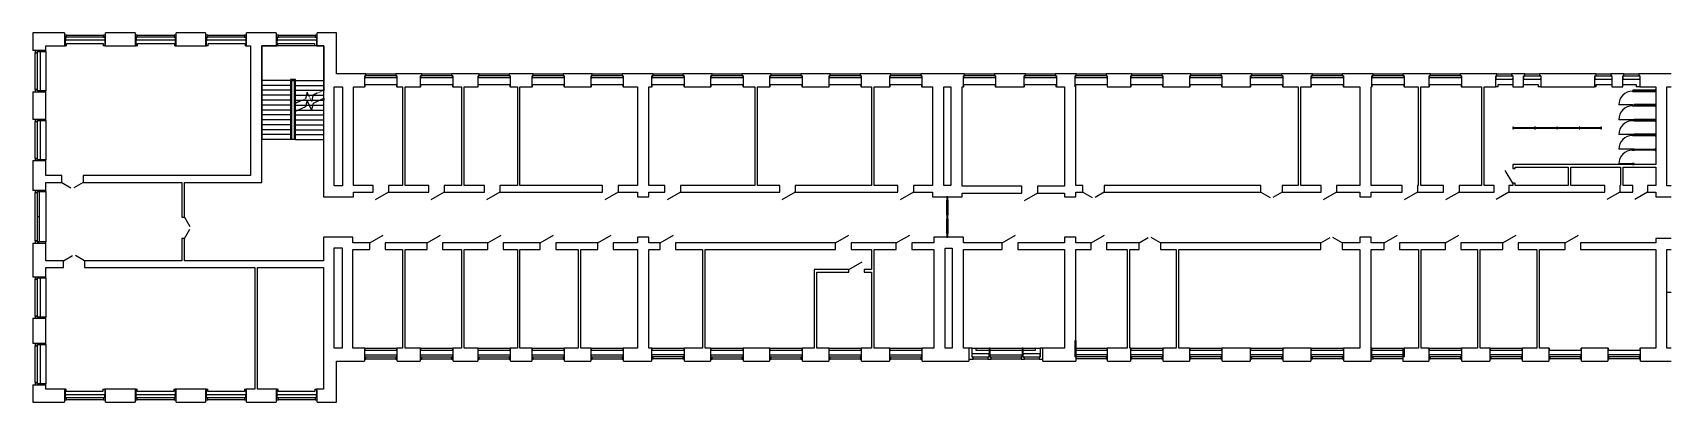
# Model space of a CAD drawing. Extents: x -3418 to 96476, y 8642 to 31162.
import ezdxf

# ---------------------------------------------------------------- set-up
doc = ezdxf.new("R2010")
doc.units = 0
doc.linetypes.add('ADSK_СВЕРХУ', pattern=[4.5, 3, -1.5])
for name, color, linetype in [('ДВЕРИ', 7, 'CONTINUOUS'), ('ИМПОСТЫ_ВИТРАЖА', 7, 'CONTINUOUS'), ('КАРКАС_ИМПОСТ', 7, 'CONTINUOUS'), ('ЛЕСТНИЦЫ', 7, 'CONTINUOUS'), ('ОГРАЖДЕНИЕ', 7, 'CONTINUOUS'), ('ОКНА', 7, 'CONTINUOUS'), ('ОСТЕКЛЕНИЕ', 7, 'CONTINUOUS'), ('ПАНЕЛИ_ВИТРАЖА', 7, 'CONTINUOUS'), ('ПАНЕЛЬ', 7, 'CONTINUOUS'), ('ПЕРЕКРЫТИЯ', 7, 'CONTINUOUS'), ('ПОРУЧНИ', 7, 'CONTINUOUS'), ('СТЕНЫ', 7, 'CONTINUOUS'), ('СТЕНЫ_РАЗРЕЗ', 7, 'CONTINUOUS')]:
    doc.layers.add(name, color=color, linetype=linetype)

# ---------------------------------------------------------------- blocks, each defined once
blk = doc.blocks.new('ОГРАЖДЕНИЕ_-_ОГРАЖДЕНИЕ-22')
at = {"layer": 'ОГРАЖДЕНИЕ', "linetype": 'ADSK_СВЕРХУ'}
for p, q in [((15815.548367, 19937.741418), (15815.548367, 16287.341418)), ((16116.348367, 19937.741418), (15815.548367, 19937.741418)), ((15820.548367, 19932.741418), (15820.548367, 16287.341418)), ((16111.348367, 19932.741418), (15820.548367, 19932.741418)), ((15845.548367, 19907.741418), (15845.548367, 16287.341418)), ((16086.348367, 19907.741418), (15845.548367, 19907.741418)), ((15860.548367, 19892.741418), (15860.548367, 16287.341418)), ((16071.348367, 19892.741418), (15860.548367, 19892.741418)), ((15865.548367, 19887.741418), (15865.548367, 16287.341418)), ((16066.348367, 19887.741418), (15865.548367, 19887.741418)), ((15875.548367, 19877.741418), (15875.548367, 16287.341418)), ((16056.348367, 19877.741418), (15875.548367, 19877.741418)), ((16056.348367, 18467.664526), (16056.348367, 19877.741418)), ((16066.348367, 18467.851049), (16066.348367, 19887.741418)), ((16071.348367, 18470.182587), (16071.348367, 19892.741418)), ((16086.348367, 18477.177202), (16086.348367, 19907.741418)), ((16111.348367, 19887.341418), (16111.348367, 19932.741418)), ((16111.348367, 18488.834894), (16111.348367, 19887.341418)), ((16116.348367, 19887.341418), (16116.348367, 19937.741418)), ((16116.348367, 18491.166432), (16116.348367, 19887.341418)), ((15865.548367, 16287.341418), (15815.548367, 16287.341418)), ((15860.548367, 16287.341418), (15820.548367, 16287.341418)), ((15875.548367, 16287.341418), (15845.548367, 16287.341418))]:
    blk.add_line(p, q, dxfattribs=at)
at = {"layer": 'ПОРУЧНИ'}
for p, q in [((16111.348367, 17988.834894), (16071.348367, 17970.182587)), ((16111.348367, 17988.834894), (16071.348367, 17970.182587)), ((16111.348367, 17988.834894), (16071.348367, 17970.182587)), ((16116.348367, 17991.166432), (16111.348367, 17988.834894)), ((16111.348367, 16287.341418), (16111.348367, 17988.834894)), ((16116.348367, 16287.341418), (16116.348367, 17991.166432)), ((16065.948367, 17967.664526), (16056.348367, 17967.664526)), ((16065.948367, 17967.664526), (16056.348367, 17967.664526)), ((16056.348367, 16287.341418), (16056.348367, 17967.664526)), ((16071.348367, 17970.182587), (16065.948367, 17967.664526)), ((16071.348367, 17970.182587), (16065.948367, 17967.664526)), ((16071.348367, 16287.341418), (16071.348367, 17970.182587)), ((16071.348367, 16287.341418), (16056.348367, 16287.341418)), ((16111.348367, 16287.341418), (16071.348367, 16287.341418)), ((16116.348367, 16287.341418), (16111.348367, 16287.341418))]:
    blk.add_line(p, q, dxfattribs=at)
blk = doc.blocks.new('ОГРАЖДЕНИЕ_-_ОГРАЖДЕНИЕ-20')
at = {"layer": 'ПОРУЧНИ'}
for p, q in [((15815.548367, 19937.741418), (15815.548367, 16287.341418)), ((16116.348367, 19937.741418), (15815.548367, 19937.741418)), ((15820.548367, 19932.741418), (15820.548367, 16287.341418)), ((16111.348367, 19932.741418), (15820.548367, 19932.741418)), ((15860.548367, 19892.741418), (15860.548367, 16287.341418)), ((16071.348367, 19892.741418), (15860.548367, 19892.741418)), ((15875.548367, 19877.741418), (15875.548367, 16287.341418)), ((16056.348367, 19877.741418), (15875.548367, 19877.741418)), ((16056.348367, 17967.664526), (16056.348367, 19877.741418)), ((16071.348367, 17972.420864), (16071.348367, 19892.741418)), ((16086.348367, 19890.716418), (16086.348367, 19907.741418)), ((16111.348367, 19887.341418), (16111.348367, 19932.741418)), ((16111.348367, 17988.834894), (16111.348367, 19887.341418)), ((16116.348367, 19887.341418), (16116.348367, 19937.741418)), ((16116.348367, 17991.166432), (16116.348367, 19887.341418)), ((15820.548367, 16287.341418), (15815.548367, 16287.341418)), ((15860.548367, 16287.341418), (15820.548367, 16287.341418)), ((15875.548367, 16287.341418), (15860.548367, 16287.341418))]:
    blk.add_line(p, q, dxfattribs=at)
blk = doc.blocks.new('ИРНИТУ-ОКНО-ГОСТ23166-99_4')
at = {"layer": 'КАРКАС_ИМПОСТ'}
for p, q in [((-1018.1, 210), (941.9, 210)), ((-1018.1, 210), (-1018.1, 90)), ((-1018.1, 210), (-983.1, 210)), ((-1018.1, 90), (941.9, 90)), ((-1018.1, 90), (-983.1, 90)), ((941.9, 210), (906.9, 210)), ((941.9, 90), (906.9, 90)), ((941.9, 210), (941.9, 90))]:
    blk.add_line(p, q, dxfattribs=at)
blk = doc.blocks.new('ИРНИТУ-ОКНО-ГОСТ23166-99_0')
at = {"layer": 'КАРКАС_ИМПОСТ'}
for p, q in [((-1018.1, 220), (941.9, 220)), ((-1018.1, 220), (-1018.1, 100)), ((-1018.1, 220), (-983.1, 220)), ((-1018.1, 100), (941.9, 100)), ((-1018.1, 100), (-983.1, 100)), ((941.9, 220), (906.9, 220)), ((941.9, 100), (906.9, 100)), ((941.9, 220), (941.9, 100))]:
    blk.add_line(p, q, dxfattribs=at)
blk = doc.blocks.new('ИРНИТУ-ОКНО-ГОСТ23166-99_2')
at = {"layer": 'КАРКАС_ИМПОСТ'}
for p, q in [((-1018.1, 220), (21.9, 220)), ((-1018.1, 220), (-1018.1, 20)), ((-1018.1, 220), (-983.1, 220)), ((-1018.1, 20), (21.9, 20)), ((-1018.1, 20), (-983.1, 20)), ((21.9, 220), (-13.1, 220)), ((21.9, 20), (-13.1, 20)), ((21.9, 220), (21.9, 20))]:
    blk.add_line(p, q, dxfattribs=at)
blk = doc.blocks.new('AC_ДВЕРЬ_ОДНОПОЛЬНАЯ_ДЕРЕВ')
at = {"layer": 'ПАНЕЛЬ'}
blk.add_line((-450, 210), (329.422863, 660), dxfattribs=at)
blk = doc.blocks.new('AC_ДВЕРЬ_ОДНОПОЛЬНАЯ_ДЕРЕ0')
at = {"layer": 'ПАНЕЛЬ'}
blk.add_line((-450, 80), (329.422863, 530), dxfattribs=at)
blk = doc.blocks.new('ИРНИТУ-ОКНО-ГОСТ23166-99_1')
at = {"layer": 'КАРКАС_ИМПОСТ'}
for p, q in [((-1018.1, 280), (21.9, 280)), ((-1018.1, 280), (-1018.1, 80)), ((-1018.1, 280), (-983.1, 280)), ((-1018.1, 80), (21.9, 80)), ((-1018.1, 80), (-983.1, 80)), ((21.9, 280), (-13.1, 280)), ((21.9, 80), (-13.1, 80)), ((21.9, 280), (21.9, 80))]:
    blk.add_line(p, q, dxfattribs=at)
blk = doc.blocks.new('СИСТЕМНАЯ_ПАНЕЛЬ_-_ADSK_ГЛ')
at = {"layer": 'ПАНЕЛИ_ВИТРАЖА'}
for p, q in [((667.5, 12.5), (-667.5, 12.5)), ((-667.5, 12.5), (-667.5, -12.5)), ((667.5, -12.5), (667.5, 12.5)), ((-667.5, -12.5), (667.5, -12.5))]:
    blk.add_line(p, q, dxfattribs=at)
blk = doc.blocks.new('AC_ДВЕРЬВИТРАЖНАЯ_ОДНОПОЛЬ')
at = {"layer": 'ПАНЕЛЬ'}
blk.add_line((420, -32.5), (420, -872.5), dxfattribs=at)
blk.add_arc((420, -32.5), 840, 180, 270, dxfattribs=at)
blk = doc.blocks.new('ПРЯМОУГОЛЬНЫЙ_ИМПОСТ_-_50Х')
at = {"layer": 'ИМПОСТЫ_ВИТРАЖА'}
for p, q in [((-25, 50), (25, 50)), ((-25, -50), (-25, 50)), ((25, 50), (25, -50)), ((25, -50), (-25, -50))]:
    blk.add_line(p, q, dxfattribs=at)
blk = doc.blocks.new('ПРЯМОУГОЛЬНЫЙ_ИМПОСТ_-_500')
at = {"layer": 'ИМПОСТЫ_ВИТРАЖА'}
for p, q in [((-50, 50), (0, 50)), ((-50, -50), (-50, 50)), ((0, 50), (0, -50)), ((0, -50), (-50, -50))]:
    blk.add_line(p, q, dxfattribs=at)
blk = doc.blocks.new('ПРЯМОУГОЛЬНЫЙ_ИМПОСТ_-_501')
at = {"layer": 'ИМПОСТЫ_ВИТРАЖА'}
for p, q in [((0, 50), (-50, 50)), ((-50, 50), (-50, -50)), ((0, -50), (0, 50)), ((-50, -50), (0, -50))]:
    blk.add_line(p, q, dxfattribs=at)
blk = doc.blocks.new('СИСТЕМНАЯ_ПАНЕЛЬ_-_ADSK_Г0')
at = {"layer": 'ПАНЕЛИ_ВИТРАЖА'}
for p, q in [((642.5, 12.5), (-642.5, 12.5)), ((-642.5, 12.5), (-642.5, -12.5)), ((642.5, -12.5), (642.5, 12.5)), ((-642.5, -12.5), (642.5, -12.5))]:
    blk.add_line(p, q, dxfattribs=at)
blk = doc.blocks.new('ПРЯМОУГОЛЬНЫЙ_ИМПОСТ_-_502')
at = {"layer": 'ИМПОСТЫ_ВИТРАЖА'}
for p, q in [((-50, 50), (0, 50)), ((-50, -50), (-50, 50)), ((0, 50), (0, -50)), ((0, -50), (-50, -50))]:
    blk.add_line(p, q, dxfattribs=at)
blk = doc.blocks.new('ПРЯМОУГОЛЬНЫЙ_ИМПОСТ_-_503')
at = {"layer": 'ИМПОСТЫ_ВИТРАЖА'}
for p, q in [((97730.948367, 16592.341418), (97730.948367, 16617.341418)), ((99015.948367, 16617.341418), (97730.948367, 16617.341418)), ((97730.948367, 16517.341418), (97730.948367, 16542.341418)), ((99015.948367, 16517.341418), (97730.948367, 16517.341418))]:
    blk.add_line(p, q, dxfattribs=at)
blk = doc.blocks.new('ПРЯМОУГОЛЬНЫЙ_ИМПОСТ_-_504')
at = {"layer": 'ИМПОСТЫ_ВИТРАЖА'}
for p, q in [((97680.948367, 19279.841418), (97680.948367, 19317.341418)), ((97680.948367, 19317.341418), (99015.948367, 19317.341418)), ((97730.948367, 19217.341418), (99015.948367, 19217.341418))]:
    blk.add_line(p, q, dxfattribs=at)
blk = doc.blocks.new('ПРЯМОУГОЛЬНЫЙ_ИМПОСТ_-_505')
at = {"layer": 'ИМПОСТЫ_ВИТРАЖА'}
for p, q in [((0, 50), (-50, 50)), ((-50, 50), (-50, -50)), ((0, -50), (0, 50)), ((-50, -50), (0, -50))]:
    blk.add_line(p, q, dxfattribs=at)
blk = doc.blocks.new('ИРНИТУ_ДВЕРЬ_ОДНОПОЛЬНАЯ_Д')
at = {"layer": 'ПАНЕЛЬ'}
blk.add_line((-470, 210), (344.06388, 680), dxfattribs=at)
blk = doc.blocks.new('СИСТЕМНАЯ_ПАНЕЛЬ_-_ADSK_Г1')
at = {"layer": 'ПАНЕЛИ_ВИТРАЖА'}
for p, q in [((640.430493, 12.5), (-640.430493, 12.5)), ((-640.430493, 12.5), (-640.430493, -12.5)), ((640.430493, -12.5), (640.430493, 12.5)), ((-640.430493, -12.5), (640.430493, -12.5))]:
    blk.add_line(p, q, dxfattribs=at)
blk = doc.blocks.new('СИСТЕМНАЯ_ПАНЕЛЬ_-_ADSK_Г2')
at = {"layer": 'ПАНЕЛИ_ВИТРАЖА'}
for p, q in [((652.930493, 12.5), (-652.930493, 12.5)), ((-652.930493, 12.5), (-652.930493, -12.5)), ((652.930493, -12.5), (652.930493, 12.5)), ((-652.930493, -12.5), (652.930493, -12.5))]:
    blk.add_line(p, q, dxfattribs=at)
blk = doc.blocks.new('ПРЯМОУГОЛЬНЫЙ_ИМПОСТ_-_506')
at = {"layer": 'ИМПОСТЫ_ВИТРАЖА'}
for p, q in [((-50, 50), (0, 50)), ((-50, -50), (-50, 50)), ((0, 50), (0, -50)), ((0, -50), (-50, -50))]:
    blk.add_line(p, q, dxfattribs=at)
blk = doc.blocks.new('ПРЯМОУГОЛЬНЫЙ_ИМПОСТ_-_507')
at = {"layer": 'ИМПОСТЫ_ВИТРАЖА'}
for p, q in [((0, 50), (-50, 50)), ((-50, 50), (-50, -50)), ((0, -50), (0, 50)), ((-50, -50), (0, -50))]:
    blk.add_line(p, q, dxfattribs=at)
blk = doc.blocks.new('ПРЯМОУГОЛЬНЫЙ_ИМПОСТ_-_508')
at = {"layer": 'ИМПОСТЫ_ВИТРАЖА'}
for p, q in [((-25, 50), (25, 50)), ((-25, -50), (-25, 50)), ((25, 50), (25, -50)), ((25, -50), (-25, -50))]:
    blk.add_line(p, q, dxfattribs=at)
blk = doc.blocks.new('ПРЯМОУГОЛЬНЫЙ_ИМПОСТ_-_509')
at = {"layer": 'ИМПОСТЫ_ВИТРАЖА'}
for p, q in [((-25, 50), (25, 50)), ((-25, -50), (-25, 50)), ((25, 50), (25, -50)), ((25, -50), (-25, -50))]:
    blk.add_line(p, q, dxfattribs=at)
blk = doc.blocks.new('AC_ДВЕРЬ_ДВУПОЛЬНАЯ_ДЕРЕВЯ')
at = {"layer": 'ПАНЕЛЬ'}
for p, q in [((-650, 210), (-87.083488, 535)), ((650, 210), (87.083488, 535))]:
    blk.add_line(p, q, dxfattribs=at)
blk = doc.blocks.new('ИРНИТУ_ДВЕРЬ_ОДНОПОЛЬНАЯ_0')
at = {"layer": 'ПАНЕЛЬ'}
blk.add_line((-470, 80), (344.06388, 550), dxfattribs=at)
blk = doc.blocks.new('AC_ДВЕРЬ_ДВУПОЛЬНАЯ_ДЕРЕВ0')
at = {"layer": 'ПАНЕЛЬ'}
for p, q in [((-650, 80), (-87.083488, 405)), ((650, 80), (87.083488, 405))]:
    blk.add_line(p, q, dxfattribs=at)
blk = doc.blocks.new('ИРНИТУ-ОКНО-ГОСТ23166-99_3')
at = {"layer": 'КАРКАС_ИМПОСТ'}
for p, q in [((-1018.1, -160), (941.9, -160)), ((-1018.1, -280), (-1018.1, -160)), ((-1018.1, -160), (-983.1, -160)), ((-1018.1, -280), (941.9, -280)), ((-1018.1, -280), (-983.1, -280)), ((941.9, -160), (906.9, -160)), ((941.9, -280), (906.9, -280)), ((941.9, -280), (941.9, -160))]:
    blk.add_line(p, q, dxfattribs=at)
blk = doc.blocks.new('ИРНИТУ-ОКНО-ГОСТ23166-99_6')
at = {"layer": 'КАРКАС_ИМПОСТ'}
for p, q in [((-1233.1, 210), (1156.9, 210)), ((-1233.1, 210), (-1233.1, 10)), ((-1233.1, 210), (-1198.1, 210)), ((-1233.1, 10), (1156.9, 10)), ((-1233.1, 10), (-1198.1, 10)), ((1156.9, 210), (1121.9, 210)), ((1156.9, 10), (1121.9, 10)), ((1156.9, 210), (1156.9, 10))]:
    blk.add_line(p, q, dxfattribs=at)
blk = doc.blocks.new('ИРНИТУ-ОКНО-ГОСТ23166-99_5')
at = {"layer": 'КАРКАС_ИМПОСТ'}
for p, q in [((-1233.1, -10), (1156.9, -10)), ((-1233.1, -210), (-1233.1, -10)), ((-1233.1, -10), (-1198.1, -10)), ((-1233.1, -210), (1156.9, -210)), ((-1233.1, -210), (-1198.1, -210)), ((1156.9, -10), (1121.9, -10)), ((1156.9, -210), (1121.9, -210)), ((1156.9, -210), (1156.9, -10))]:
    blk.add_line(p, q, dxfattribs=at)
blk = doc.blocks.new('ИРНИТУ-ОКНО-ГОСТ23166-99_7')
at = {"layer": 'КАРКАС_ИМПОСТ'}
for p, q in [((-808.1, -90), (731.9, -90)), ((-808.1, -210), (-808.1, -90)), ((-808.1, -90), (-773.1, -90)), ((-808.1, -210), (731.9, -210)), ((-808.1, -210), (-773.1, -210)), ((731.9, -90), (696.9, -90)), ((731.9, -210), (716.9, -210)), ((731.9, -210), (731.9, -90))]:
    blk.add_line(p, q, dxfattribs=at)
blk = doc.blocks.new('ИРНИТУ-ОКНО-ГОСТ23166-99_8')
at = {"layer": 'КАРКАС_ИМПОСТ'}
for p, q in [((-808.1, -90), (731.9, -90)), ((-808.1, -210), (-808.1, -90)), ((-808.1, -90), (-773.1, -90)), ((-808.1, -210), (731.9, -210)), ((-808.1, -210), (-793.1, -210)), ((731.9, -90), (696.9, -90)), ((731.9, -210), (696.9, -210)), ((731.9, -210), (731.9, -90))]:
    blk.add_line(p, q, dxfattribs=at)
blk = doc.blocks.new('ПРОТИВОДЫМНАЯ_ПЕРЕГОРОДКА_')
at = {"layer": 'КАРКАС_ИМПОСТ'}
for p, q in [((-1128.101345, 25), (-1228.101345, 25)), ((-1228.101345, 25), (-1228.101345, -25)), ((-1128.101345, 10), (-1128.101345, 25)), ((-1018.101345, 25), (-1118.101345, 25)), ((-1118.101345, 25), (-1118.101345, 10)), ((-1018.101345, 10), (-1018.101345, 25)), ((-1018.101345, 25), (-105, 25)), ((-5, 25), (-105, 25)), ((-105, 25), (-105, 10)), ((-5, -25), (-5, 25)), ((105, 25), (5, 25)), ((5, 25), (5, -25)), ((105, 10), (105, 25)), ((105, 25), (1018.101345, 25)), ((1118.101345, 25), (1018.101345, 25)), ((1018.101345, 25), (1018.101345, 10)), ((1118.101345, 10), (1118.101345, 25)), ((1228.101345, 25), (1128.101345, 25)), ((1128.101345, 25), (1128.101345, 10)), ((1228.101345, -25), (1228.101345, 25)), ((-1228.101345, -25), (-1128.101345, -25)), ((-1128.101345, -25), (-1128.101345, -10)), ((-1118.101345, -10), (-1118.101345, -25)), ((-1118.101345, -25), (-1018.101345, -25)), ((-1018.101345, -25), (-1018.101345, -10)), ((-105, -25), (-1018.101345, -25)), ((-105, -10), (-105, -25)), ((-105, -25), (-5, -25)), ((5, -25), (105, -25)), ((105, -25), (105, -10)), ((1018.101345, -25), (105, -25)), ((1018.101345, -10), (1018.101345, -25)), ((1018.101345, -25), (1118.101345, -25)), ((1118.101345, -25), (1118.101345, -10)), ((1128.101345, -10), (1128.101345, -25)), ((1128.101345, -25), (1228.101345, -25))]:
    blk.add_line(p, q, dxfattribs=at)
at = {"layer": 'ОСТЕКЛЕНИЕ'}
for p, q in [((-1128.101345, 10), (-50, 10)), ((-1128.101345, 10), (-1128.101345, -10)), ((-50, -10), (-50, 10)), ((50, 10), (1128.101345, 10)), ((50, 10), (50, -10)), ((1128.101345, -10), (1128.101345, 10)), ((-50, -10), (-1128.101345, -10)), ((1128.101345, -10), (50, -10))]:
    blk.add_line(p, q, dxfattribs=at)

msp = doc.modelspace()

# ---------------------------------------------------------------- linework, layer by layer
at = {"layer": 'ЛЕСТНИЦЫ', "linetype": 'ADSK_СВЕРХУ'}
for p, q in [((10542.153265, 30356.756195), (10542.153265, 28254.097614)), ((14342.153265, 30356.756195), (10542.153265, 30356.756195)), ((14342.153265, 28254.097614), (14342.153265, 30356.756195)), ((12342.153265, 28254.097614), (10542.153265, 28254.097614)), ((10542.153265, 28254.097614), (10542.153265, 24654.097614)), ((12342.153265, 28254.097614), (10542.153265, 28254.097614)), ((12291.753265, 28254.097614), (10542.153265, 28254.097614)), ((12342.153265, 28254.097614), (12542.153265, 28254.097614)), ((12342.153265, 28254.097614), (12342.153265, 24654.097614)), ((12542.153265, 28254.097614), (14342.153265, 28254.097614)), ((12542.153265, 26834.420721), (12542.153265, 28254.097614)), ((12542.153265, 28254.097614), (14342.153265, 28254.097614)), ((12592.553265, 28254.097614), (14302.153265, 28254.097614)), ((14342.153265, 27673.774506), (14342.153265, 28254.097614)), ((12342.153265, 27954.097614), (10542.153265, 27954.097614)), ((12342.153265, 27954.097614), (10542.153265, 27954.097614)), ((12291.753265, 27954.097614), (10542.153265, 27954.097614)), ((12342.153265, 27654.097614), (10542.153265, 27654.097614)), ((12342.153265, 27654.097614), (10542.153265, 27654.097614)), ((12291.753265, 27654.097614), (10542.153265, 27654.097614)), ((12342.153265, 27354.097614), (10542.153265, 27354.097614)), ((12342.153265, 27354.097614), (10542.153265, 27354.097614)), ((12291.753265, 27354.097614), (10542.153265, 27354.097614)), ((12342.153265, 27054.097614), (10542.153265, 27054.097614)), ((12342.153265, 27054.097614), (10542.153265, 27054.097614)), ((12291.753265, 27054.097614), (10542.153265, 27054.097614)), ((12542.153265, 27954.097614), (14342.153265, 27954.097614)), ((12542.153265, 27954.097614), (14342.153265, 27954.097614)), ((12542.153265, 27654.097614), (14299.956033, 27654.097614)), ((12542.153265, 27654.097614), (14299.956033, 27654.097614)), ((12542.153265, 27354.097614), (13265.556688, 27354.097614)), ((12542.153265, 27354.097614), (13265.556688, 27354.097614)), ((13215.576318, 27148.443048), (12542.153265, 26834.420721)), ((12542.153265, 27054.097614), (13013.251881, 27054.097614)), ((12542.153265, 27054.097614), (13013.251881, 27054.097614)), ((12592.553265, 27954.097614), (14302.153265, 27954.097614)), ((12592.553265, 27654.097614), (14302.153265, 27654.097614)), ((12592.553265, 27354.097614), (14302.153265, 27354.097614)), ((12592.553265, 27054.097614), (14085.505341, 27054.097614)), ((13310.085058, 27537.318797), (13215.576318, 27148.443048)), ((13574.221472, 26970.87643), (13310.085058, 27537.318797)), ((13395.522499, 27354.097614), (13667.355979, 27354.097614)), ((13395.522499, 27354.097614), (13667.355979, 27354.097614)), ((13535.414797, 27054.097614), (13594.446773, 27054.097614)), ((13535.414797, 27054.097614), (13594.446773, 27054.097614)), ((13668.730212, 27359.752179), (13574.221472, 26970.87643)), ((14342.153265, 27673.774506), (13668.730212, 27359.752179)), ((14085.505341, 27054.097614), (14342.153265, 27054.097614)), ((12342.153265, 26754.097614), (10542.153265, 26754.097614)), ((12342.153265, 26754.097614), (10542.153265, 26754.097614)), ((12291.753265, 26754.097614), (10542.153265, 26754.097614)), ((12342.153265, 26454.097614), (10542.153265, 26454.097614)), ((12342.153265, 26454.097614), (10542.153265, 26454.097614)), ((12291.753265, 26454.097614), (10542.153265, 26454.097614)), ((12342.153265, 26154.097614), (10542.153265, 26154.097614)), ((12342.153265, 26154.097614), (10542.153265, 26154.097614)), ((12291.753265, 26154.097614), (10542.153265, 26154.097614)), ((12592.553265, 26754.097614), (13241.25362, 26754.097614)), ((12592.553265, 26454.097614), (12798.801189, 26454.097614)), ((12592.553265, 26154.097614), (14302.153265, 26154.097614)), ((12798.801189, 26454.097614), (14302.153265, 26454.097614)), ((13241.25362, 26754.097614), (13442.153265, 26754.097614)), ((13442.153265, 26754.097614), (13643.05291, 26754.097614)), ((13643.05291, 26754.097614), (14302.153265, 26754.097614)), ((12342.153265, 25854.097614), (10542.153265, 25854.097614)), ((12342.153265, 25854.097614), (10542.153265, 25854.097614)), ((12291.753265, 25854.097614), (10542.153265, 25854.097614)), ((12342.153265, 25554.097614), (10542.153265, 25554.097614)), ((12342.153265, 25554.097614), (10542.153265, 25554.097614)), ((12291.753265, 25554.097614), (10542.153265, 25554.097614)), ((12342.153265, 25254.097614), (10542.153265, 25254.097614)), ((12342.153265, 25254.097614), (10542.153265, 25254.097614)), ((12291.753265, 25254.097614), (10542.153265, 25254.097614)), ((12592.553265, 25854.097614), (14302.153265, 25854.097614)), ((12592.553265, 25554.097614), (14302.153265, 25554.097614)), ((12592.553265, 25254.097614), (14302.153265, 25254.097614)), ((12342.153265, 24954.097614), (10542.153265, 24954.097614)), ((12342.153265, 24954.097614), (10542.153265, 24954.097614)), ((12291.753265, 24954.097614), (10542.153265, 24954.097614)), ((12342.153265, 24654.097614), (10542.153265, 24654.097614)), ((12592.553265, 24954.097614), (14302.153265, 24954.097614)), ((12592.553265, 24654.097614), (14302.153265, 24654.097614))]:
    msp.add_line(p, q, dxfattribs=at)
at = {"layer": 'ЛЕСТНИЦЫ'}
for p, q in [((14302.153265, 30356.756195), (10542.153265, 30356.756195)), ((12291.753265, 28254.097614), (10542.153265, 28254.097614)), ((12592.553265, 28254.097614), (14302.153265, 28254.097614)), ((12291.753265, 27954.097614), (10542.153265, 27954.097614)), ((12291.753265, 27654.097614), (10542.153265, 27654.097614)), ((12291.753265, 27354.097614), (10542.153265, 27354.097614)), ((12291.753265, 27054.097614), (10542.153265, 27054.097614)), ((12592.553265, 27954.097614), (14302.153265, 27954.097614)), ((12592.553265, 27654.097614), (14302.153265, 27654.097614)), ((12592.553265, 27354.097614), (14302.153265, 27354.097614)), ((12592.553265, 27054.097614), (14085.505341, 27054.097614)), ((13310.085058, 27037.318797), (13215.576318, 26648.443048)), ((13574.221472, 26470.87643), (13310.085058, 27037.318797)), ((14342.153265, 27173.774506), (13668.730212, 26859.752179)), ((14085.505341, 27054.097614), (14342.153265, 27054.097614)), ((14342.153265, 27054.097614), (14342.153265, 27173.774506)), ((12291.753265, 26754.097614), (10542.153265, 26754.097614)), ((12291.753265, 26454.097614), (10542.153265, 26454.097614)), ((12291.753265, 26154.097614), (10542.153265, 26154.097614)), ((13215.576318, 26648.443048), (12542.153265, 26334.420721)), ((12592.553265, 26754.097614), (13241.25362, 26754.097614)), ((12592.553265, 26454.097614), (12798.801189, 26454.097614)), ((12592.553265, 26154.097614), (14302.153265, 26154.097614)), ((12798.801189, 26454.097614), (14302.153265, 26454.097614)), ((13241.25362, 26754.097614), (13442.153265, 26754.097614)), ((13442.153265, 26754.097614), (13643.05291, 26754.097614)), ((13668.730212, 26859.752179), (13574.221472, 26470.87643)), ((13643.05291, 26754.097614), (14302.153265, 26754.097614)), ((12291.753265, 25854.097614), (10542.153265, 25854.097614)), ((12291.753265, 25554.097614), (10542.153265, 25554.097614)), ((12291.753265, 25254.097614), (10542.153265, 25254.097614)), ((12592.553265, 25854.097614), (14302.153265, 25854.097614)), ((12592.553265, 25554.097614), (14302.153265, 25554.097614)), ((12592.553265, 25254.097614), (14302.153265, 25254.097614)), ((12291.753265, 24954.097614), (10542.153265, 24954.097614)), ((12291.753265, 24654.097614), (10542.153265, 24654.097614)), ((12592.553265, 24954.097614), (14302.153265, 24954.097614)), ((12592.553265, 24654.097614), (14302.153265, 24654.097614))]:
    msp.add_line(p, q, dxfattribs=at)
at = {"layer": 'ПЕРЕКРЫТИЯ'}
for p, q in [((12291.753265, 24654.097614), (10542.153265, 24654.097614)), ((12532.553265, 24654.097614), (12351.753265, 24654.097614)), ((96202.153265, 15344.842135), (96476.401625, 15344.842135))]:
    msp.add_line(p, q, dxfattribs=at)
at = {"layer": 'СТЕНЫ'}
for p, q in [((-1352.846735, 31021.891689), (897.153265, 31021.891689)), ((2947.153265, 31021.891689), (5197.153265, 31021.891689)), ((7247.153265, 31021.891689), (9497.153265, 31021.891689)), ((11553.805407, 31021.891689), (13803.805407, 31021.891689)), ((-2617.846735, 30016.891689), (-2617.846735, 27626.891689)), ((-1369.498876, 30361.891689), (-1422.846735, 30361.891689)), ((-1369.498876, 30361.891689), (-1369.498876, 30511.891689)), ((-1369.498876, 30511.891689), (870.501124, 30511.891689)), ((870.501124, 30511.891689), (870.501124, 30361.891689)), ((967.153265, 30361.891689), (870.501124, 30361.891689)), ((2975.501124, 30361.891689), (2877.153265, 30361.891689)), ((2975.501124, 30361.891689), (2975.501124, 30511.891689)), ((2975.501124, 30511.891689), (5215.501124, 30511.891689)), ((5215.501124, 30511.891689), (5215.501124, 30361.891689)), ((5267.153265, 30361.891689), (5215.501124, 30361.891689)), ((7282.153265, 30361.891689), (7177.153265, 30361.891689)), ((7282.153265, 30361.891689), (7282.153265, 30511.891689)), ((7282.153265, 30511.891689), (9522.153265, 30511.891689)), ((9522.153265, 30511.891689), (9522.153265, 30361.891689)), ((9567.153265, 30361.891689), (9522.153265, 30361.891689)), ((11522.153265, 30361.891689), (11483.805407, 30361.891689)), ((11522.153265, 30361.891689), (11522.153265, 30511.891689)), ((11522.153265, 30511.891689), (13762.153265, 30511.891689)), ((13762.153265, 30511.891689), (13762.153265, 30361.891689)), ((13873.805407, 30361.891689), (13762.153265, 30361.891689)), ((-3277.846735, 27696.891689), (-3277.846735, 29946.891689)), ((16847.153265, 27861.891689), (16847.153265, 28011.891689)), ((16847.153265, 28011.891689), (18767.153265, 28011.891689)), ((16897.153265, 28661.891689), (18717.153265, 28661.891689)), ((18767.153265, 28011.891689), (18767.153265, 27861.891689)), ((20251.632057, 27861.891689), (20251.632057, 28011.891689)), ((20251.632057, 28011.891689), (22171.632057, 28011.891689)), ((20297.153265, 28661.891689), (22117.153265, 28661.891689)), ((22171.632057, 28011.891689), (22171.632057, 27861.891689)), ((23746.632057, 27861.891689), (23746.632057, 28011.891689)), ((23746.632057, 28011.891689), (25666.632057, 28011.891689)), ((23797.153265, 28661.891689), (25617.153265, 28661.891689)), ((25666.632057, 28011.891689), (25666.632057, 27861.891689)), ((27046.632057, 27861.891689), (27046.632057, 28011.891689)), ((27046.632057, 28011.891689), (28966.632057, 28011.891689)), ((27097.153265, 28661.891689), (28917.153265, 28661.891689)), ((28966.632057, 28011.891689), (28966.632057, 27861.891689)), ((30646.632057, 27861.891689), (30646.632057, 28011.891689)), ((30646.632057, 28011.891689), (32566.632057, 28011.891689)), ((30697.153265, 28661.891689), (32517.153265, 28661.891689)), ((32566.632057, 28011.891689), (32566.632057, 27861.891689)), ((34346.632057, 27861.891689), (34346.632057, 28011.891689)), ((34346.632057, 28011.891689), (36266.632057, 28011.891689)), ((34397.153265, 28661.891689), (36217.153265, 28661.891689)), ((36266.632057, 28011.891689), (36266.632057, 27861.891689)), ((37946.632057, 27861.891689), (37946.632057, 28011.891689)), ((37946.632057, 28011.891689), (39866.632057, 28011.891689)), ((37997.153265, 28661.891689), (39817.153265, 28661.891689)), ((39866.632057, 28011.891689), (39866.632057, 27861.891689)), ((41546.632057, 27861.891689), (41546.632057, 28011.891689)), ((41546.632057, 28011.891689), (43466.632057, 28011.891689)), ((41597.153265, 28661.891689), (43417.153265, 28661.891689)), ((43466.632057, 28011.891689), (43466.632057, 27861.891689)), ((45146.632057, 27861.891689), (45146.632057, 28011.891689)), ((45146.632057, 28011.891689), (47066.632057, 28011.891689)), ((45197.153265, 28661.891689), (47017.153265, 28661.891689)), ((47066.632057, 28011.891689), (47066.632057, 27861.891689)), ((48851.632057, 27861.891689), (48851.632057, 28011.891689)), ((48851.632057, 28011.891689), (50771.632057, 28011.891689)), ((48897.153265, 28661.891689), (50717.153265, 28661.891689)), ((50771.632057, 28011.891689), (50771.632057, 27861.891689)), ((53346.632057, 27861.891689), (53346.632057, 28011.891689)), ((53346.632057, 28011.891689), (55266.632057, 28011.891689)), ((53397.153265, 28661.891689), (55217.153265, 28661.891689)), ((55266.632057, 28011.891689), (55266.632057, 27861.891689)), ((57046.632057, 27861.891689), (57046.632057, 28011.891689)), ((57046.632057, 28011.891689), (58966.632057, 28011.891689)), ((57097.153265, 28661.891689), (58917.153265, 28661.891689)), ((58966.632057, 28011.891689), (58966.632057, 27861.891689)), ((60172.153265, 27861.891689), (60172.153265, 28011.891689)), ((60172.153265, 28011.891689), (62087.153265, 28011.891689)), ((60197.153265, 28661.891689), (62017.153265, 28661.891689)), ((63547.153265, 27861.891689), (63547.153265, 28011.891689)), ((63547.153265, 28011.891689), (65467.153265, 28011.891689)), ((63597.153265, 28661.891689), (65417.153265, 28661.891689)), ((65467.153265, 28011.891689), (65467.153265, 27861.891689)), ((67147.153265, 27861.891689), (67147.153265, 28011.891689)), ((67147.153265, 28011.891689), (69067.153265, 28011.891689)), ((67197.153265, 28661.891689), (69017.153265, 28661.891689)), ((69067.153265, 28011.891689), (69067.153265, 27861.891689)), ((70847.153265, 27861.891689), (70847.153265, 28011.891689)), ((70847.153265, 28011.891689), (72767.153265, 28011.891689)), ((70897.153265, 28661.891689), (72717.153265, 28661.891689)), ((72767.153265, 28011.891689), (72767.153265, 27861.891689)), ((74547.153265, 27861.891689), (74547.153265, 28011.891689)), ((74547.153265, 28011.891689), (76467.153265, 28011.891689)), ((74597.153265, 28661.891689), (76417.153265, 28661.891689)), ((76467.153265, 28011.891689), (76467.153265, 27861.891689)), ((78247.153265, 27861.891689), (78247.153265, 28011.891689)), ((78247.153265, 28011.891689), (80167.153265, 28011.891689)), ((78297.153265, 28661.891689), (80117.153265, 28661.891689)), ((80167.153265, 28011.891689), (80167.153265, 27861.891689)), ((81747.153265, 27861.891689), (81747.153265, 28011.891689)), ((81747.153265, 28011.891689), (83667.153265, 28011.891689)), ((81797.153265, 28661.891689), (83617.153265, 28661.891689)), ((83667.153265, 28011.891689), (83667.153265, 27861.891689)), ((85847.153265, 28661.891689), (86747.153265, 28661.891689)), ((85927.153265, 27861.891689), (85927.153265, 28011.891689)), ((85927.153265, 28011.891689), (86817.153265, 28011.891689)), ((87477.153265, 28011.891689), (88367.153265, 28011.891689)), ((87547.153265, 28661.891689), (88447.153265, 28661.891689)), ((88367.153265, 28011.891689), (88367.153265, 27861.891689)), ((91892.153265, 28661.891689), (92792.153265, 28661.891689)), ((91892.153265, 27861.891689), (91892.153265, 28011.891689)), ((91892.153265, 28011.891689), (92862.153265, 28011.891689)), ((93522.153265, 28011.891689), (94332.153265, 28011.891689)), ((93592.153265, 28661.891689), (94492.153265, 28661.891689)), ((94332.153265, 28011.891689), (94332.153265, 27861.891689)), ((16847.153265, 27861.891689), (16827.153265, 27861.891689)), ((18787.153265, 27861.891689), (18767.153265, 27861.891689)), ((20251.632057, 27861.891689), (20227.153265, 27861.891689)), ((22187.153265, 27861.891689), (22171.632057, 27861.891689)), ((23746.632057, 27861.891689), (23727.153265, 27861.891689)), ((25687.153265, 27861.891689), (25666.632057, 27861.891689)), ((27046.632057, 27861.891689), (27027.153265, 27861.891689)), ((28987.153265, 27861.891689), (28966.632057, 27861.891689)), ((30646.632057, 27861.891689), (30627.153265, 27861.891689)), ((32587.153265, 27861.891689), (32566.632057, 27861.891689)), ((34346.632057, 27861.891689), (34327.153265, 27861.891689)), ((36287.153265, 27861.891689), (36266.632057, 27861.891689)), ((37946.632057, 27861.891689), (37927.153265, 27861.891689)), ((39887.153265, 27861.891689), (39866.632057, 27861.891689)), ((41546.632057, 27861.891689), (41527.153265, 27861.891689)), ((43487.153265, 27861.891689), (43466.632057, 27861.891689)), ((45146.632057, 27861.891689), (45127.153265, 27861.891689)), ((47087.153265, 27861.891689), (47066.632057, 27861.891689)), ((48851.632057, 27861.891689), (48827.153265, 27861.891689)), ((50787.153265, 27861.891689), (50771.632057, 27861.891689)), ((53346.632057, 27861.891689), (53327.153265, 27861.891689)), ((55287.153265, 27861.891689), (55266.632057, 27861.891689)), ((57046.632057, 27861.891689), (57027.153265, 27861.891689)), ((58987.153265, 27861.891689), (58966.632057, 27861.891689)), ((63547.153265, 27861.891689), (63527.153265, 27861.891689)), ((65487.153265, 27861.891689), (65467.153265, 27861.891689)), ((67147.153265, 27861.891689), (67127.153265, 27861.891689)), ((69087.153265, 27861.891689), (69067.153265, 27861.891689)), ((70847.153265, 27861.891689), (70827.153265, 27861.891689)), ((72787.153265, 27861.891689), (72767.153265, 27861.891689)), ((74547.153265, 27861.891689), (74527.153265, 27861.891689)), ((76487.153265, 27861.891689), (76467.153265, 27861.891689)), ((78247.153265, 27861.891689), (78227.153265, 27861.891689)), ((80187.153265, 27861.891689), (80167.153265, 27861.891689)), ((81747.153265, 27861.891689), (81727.153265, 27861.891689)), ((83687.153265, 27861.891689), (83667.153265, 27861.891689)), ((85927.153265, 27861.891689), (85777.153265, 27861.891689)), ((88517.153265, 27861.891689), (88367.153265, 27861.891689)), ((91892.153265, 27861.891689), (91822.153265, 27861.891689)), ((94562.153265, 27861.891689), (94332.153265, 27861.891689)), ((-3277.846735, 23496.891689), (-3277.846735, 25746.891689)), ((-2617.846735, 25816.891689), (-2617.846735, 23426.891689)), ((-3277.846735, 18486.574721), (-3277.846735, 21426.574721)), ((-2617.846735, 21496.574721), (-2617.846735, 18416.574721)), ((-3277.846735, 13896.891689), (-3277.846735, 16146.891689)), ((-2617.846735, 16216.891689), (-2617.846735, 13826.891689)), ((-3277.846735, 9836.891689), (-3277.846735, 12086.891689)), ((-2617.846735, 12156.891689), (-2617.846735, 9766.891689)), ((60172.153265, 12401.891689), (60172.153265, 11401.891689)), ((16827.153265, 11941.891689), (18787.153265, 11941.891689)), ((16847.153265, 11791.891689), (16847.153265, 11941.891689)), ((18767.153265, 11791.891689), (16847.153265, 11791.891689)), ((18717.153265, 11261.891689), (16897.153265, 11261.891689)), ((18767.153265, 11941.891689), (18767.153265, 11791.891689)), ((20227.153265, 11941.891689), (22187.153265, 11941.891689)), ((20247.153265, 11791.891689), (20247.153265, 11941.891689)), ((22167.153265, 11791.891689), (20247.153265, 11791.891689)), ((22117.153265, 11261.891689), (20297.153265, 11261.891689)), ((22167.153265, 11941.891689), (22167.153265, 11791.891689)), ((23727.153265, 11941.891689), (25687.153265, 11941.891689)), ((23747.153265, 11791.891689), (23747.153265, 11941.891689)), ((25667.153265, 11791.891689), (23747.153265, 11791.891689)), ((25617.153265, 11261.891689), (23797.153265, 11261.891689)), ((25667.153265, 11941.891689), (25667.153265, 11791.891689)), ((27027.153265, 11941.891689), (28987.153265, 11941.891689)), ((27047.153265, 11791.891689), (27047.153265, 11941.891689)), ((28967.153265, 11791.891689), (27047.153265, 11791.891689)), ((28917.153265, 11261.891689), (27097.153265, 11261.891689)), ((28967.153265, 11941.891689), (28967.153265, 11791.891689)), ((30627.153265, 11941.891689), (32587.153265, 11941.891689)), ((30647.153265, 11791.891689), (30647.153265, 11941.891689)), ((32567.153265, 11791.891689), (30647.153265, 11791.891689)), ((32517.153265, 11261.891689), (30697.153265, 11261.891689)), ((32567.153265, 11941.891689), (32567.153265, 11791.891689)), ((34327.153265, 11941.891689), (36287.153265, 11941.891689)), ((34347.153265, 11791.891689), (34347.153265, 11941.891689)), ((36267.153265, 11791.891689), (34347.153265, 11791.891689)), ((36217.153265, 11281.891689), (34397.153265, 11281.891689)), ((36267.153265, 11941.891689), (36267.153265, 11791.891689)), ((37927.153265, 11941.891689), (39887.153265, 11941.891689)), ((37947.153265, 11791.891689), (37947.153265, 11941.891689)), ((39867.153265, 11791.891689), (37947.153265, 11791.891689)), ((39817.153265, 11261.891689), (37997.153265, 11261.891689)), ((39867.153265, 11941.891689), (39867.153265, 11791.891689)), ((41527.153265, 11941.891689), (43487.153265, 11941.891689)), ((41547.153265, 11791.891689), (41547.153265, 11941.891689)), ((43467.153265, 11791.891689), (41547.153265, 11791.891689)), ((43417.153265, 11261.891689), (41597.153265, 11261.891689)), ((43467.153265, 11941.891689), (43467.153265, 11791.891689)), ((45127.153265, 11941.891689), (47087.153265, 11941.891689)), ((45147.153265, 11791.891689), (45147.153265, 11941.891689)), ((47067.153265, 11791.891689), (45147.153265, 11791.891689)), ((47017.153265, 11261.891689), (45197.153265, 11261.891689)), ((47067.153265, 11941.891689), (47067.153265, 11791.891689)), ((48827.153265, 11941.891689), (50787.153265, 11941.891689)), ((48847.153265, 11791.891689), (48847.153265, 11941.891689)), ((50767.153265, 11791.891689), (48847.153265, 11791.891689)), ((50717.153265, 11261.891689), (48897.153265, 11261.891689)), ((50767.153265, 11941.891689), (50767.153265, 11791.891689)), ((53847.153265, 11941.891689), (54887.153265, 11941.891689)), ((54817.153265, 11261.891689), (53917.153265, 11261.891689)), ((54102.153265, 11791.891689), (54102.153265, 11941.891689)), ((54887.153265, 11791.891689), (54102.153265, 11791.891689)), ((54947.153265, 11941.891689), (56907.153265, 11941.891689)), ((56907.153265, 11791.891689), (54947.153265, 11791.891689)), ((56837.153265, 11261.891689), (55017.153265, 11261.891689)), ((56967.153265, 11941.891689), (58007.153265, 11941.891689)), ((57702.153265, 11791.891689), (56967.153265, 11791.891689)), ((57937.153265, 11261.891689), (57037.153265, 11261.891689)), ((57702.153265, 11941.891689), (57702.153265, 11791.891689)), ((60149.481398, 11791.891689), (60149.481398, 11941.891689)), ((60149.481398, 11941.891689), (62087.153265, 11941.891689)), ((62069.481398, 11791.891689), (60149.481398, 11791.891689)), ((62017.153265, 11281.891689), (60197.153265, 11281.891689)), ((62069.481398, 11941.891689), (62069.481398, 11791.891689)), ((63527.153265, 11941.891689), (65487.153265, 11941.891689)), ((63547.153265, 11791.891689), (63547.153265, 11941.891689)), ((65467.153265, 11791.891689), (63547.153265, 11791.891689)), ((65417.153265, 11281.891689), (63597.153265, 11281.891689)), ((65467.153265, 11941.891689), (65467.153265, 11791.891689)), ((67127.153265, 11941.891689), (69087.153265, 11941.891689)), ((67147.153265, 11791.891689), (67147.153265, 11941.891689)), ((69067.153265, 11791.891689), (67147.153265, 11791.891689)), ((69017.153265, 11281.891689), (67197.153265, 11281.891689)), ((69067.153265, 11941.891689), (69067.153265, 11791.891689)), ((70827.153265, 11941.891689), (72787.153265, 11941.891689)), ((70847.153265, 11791.891689), (70847.153265, 11941.891689)), ((72767.153265, 11791.891689), (70847.153265, 11791.891689)), ((72717.153265, 11281.891689), (70897.153265, 11281.891689)), ((72767.153265, 11941.891689), (72767.153265, 11791.891689)), ((74527.153265, 11941.891689), (76487.153265, 11941.891689)), ((74552.153265, 11791.891689), (74552.153265, 11941.891689)), ((76472.153265, 11791.891689), (74552.153265, 11791.891689)), ((76417.153265, 11281.891689), (74597.153265, 11281.891689)), ((76472.153265, 11941.891689), (76472.153265, 11791.891689)), ((78227.153265, 11941.891689), (80187.153265, 11941.891689)), ((78247.153265, 11791.891689), (78247.153265, 11941.891689)), ((80167.153265, 11791.891689), (78247.153265, 11791.891689)), ((80107.153265, 11281.891689), (78297.153265, 11281.891689)), ((80107.153265, 11941.891689), (80107.153265, 11141.891689)), ((80117.153265, 11141.891689), (80107.153265, 11141.891689)), ((80167.153265, 11941.891689), (80167.153265, 11791.891689)), ((81727.153265, 11941.891689), (83687.153265, 11941.891689)), ((81747.153265, 11791.891689), (81747.153265, 11941.891689)), ((83667.153265, 11791.891689), (81747.153265, 11791.891689)), ((83617.153265, 11281.891689), (81797.153265, 11281.891689)), ((83667.153265, 11941.891689), (83667.153265, 11791.891689)), ((85427.153265, 11941.891689), (87387.153265, 11941.891689)), ((85452.153265, 11791.891689), (85452.153265, 11941.891689)), ((87372.153265, 11791.891689), (85452.153265, 11791.891689)), ((87317.153265, 11281.891689), (85497.153265, 11281.891689)), ((87372.153265, 11941.891689), (87372.153265, 11791.891689)), ((89027.153265, 11941.891689), (89047.153265, 11941.891689)), ((89047.153265, 11791.891689), (89047.153265, 11941.891689)), ((90967.153265, 11791.891689), (89047.153265, 11791.891689)), ((90917.153265, 11281.891689), (89097.153265, 11281.891689)), ((90967.153265, 11941.891689), (90987.153265, 11941.891689)), ((90967.153265, 11941.891689), (90967.153265, 11791.891689)), ((92627.153265, 11941.891689), (92647.153265, 11941.891689)), ((92647.153265, 11791.891689), (92647.153265, 11941.891689)), ((94567.153265, 11791.891689), (92647.153265, 11791.891689)), ((94517.153265, 11281.891689), (92697.153265, 11281.891689)), ((94567.153265, 11941.891689), (94587.153265, 11941.891689)), ((94567.153265, 11941.891689), (94567.153265, 11791.891689)), ((-1422.846735, 9441.891689), (-1387.846735, 9441.891689)), ((-1387.846735, 9291.891689), (-1387.846735, 9441.891689)), ((852.153265, 9291.891689), (-1387.846735, 9291.891689)), ((852.153265, 9441.891689), (967.153265, 9441.891689)), ((852.153265, 9441.891689), (852.153265, 9291.891689)), ((2877.153265, 9441.891689), (2952.153265, 9441.891689)), ((2952.153265, 9291.891689), (2952.153265, 9441.891689)), ((5192.153265, 9291.891689), (2952.153265, 9291.891689)), ((5192.153265, 9441.891689), (5267.153265, 9441.891689)), ((5192.153265, 9441.891689), (5192.153265, 9291.891689)), ((7177.153265, 9441.891689), (7247.153265, 9441.891689)), ((7247.153265, 9291.891689), (7247.153265, 9441.891689)), ((9487.153265, 9291.891689), (7247.153265, 9291.891689)), ((9487.153265, 9441.891689), (9567.153265, 9441.891689)), ((9487.153265, 9441.891689), (9487.153265, 9291.891689)), ((11483.805407, 9441.891689), (11542.153265, 9441.891689)), ((11542.153265, 9291.891689), (11542.153265, 9441.891689)), ((13782.153265, 9291.891689), (11542.153265, 9291.891689)), ((13782.153265, 9441.891689), (13873.805407, 9441.891689)), ((13782.153265, 9441.891689), (13782.153265, 9291.891689)), ((897.153265, 8781.891689), (-1352.846735, 8781.891689)), ((5197.153265, 8781.891689), (2947.153265, 8781.891689)), ((9497.153265, 8781.891689), (7247.153265, 8781.891689)), ((13803.805407, 8781.891689), (11553.805407, 8781.891689))]:
    msp.add_line(p, q, dxfattribs=at)
at = {"layer": 'СТЕНЫ_РАЗРЕЗ'}
for p, q in [((-3417.846735, 31161.891689), (-3417.846735, 30071.891689)), ((-1477.846735, 31161.891689), (-3417.846735, 31161.891689)), ((-1477.846735, 31161.891689), (-1477.846735, 30361.891689)), ((-1352.846735, 31021.891689), (-1477.846735, 31021.891689)), ((-1352.846735, 30901.891689), (-1352.846735, 31021.891689)), ((1022.153265, 31021.891689), (897.153265, 31021.891689)), ((897.153265, 31021.891689), (897.153265, 30901.891689)), ((2822.153265, 31161.891689), (1022.153265, 31161.891689)), ((1022.153265, 30361.891689), (1022.153265, 31161.891689)), ((2822.153265, 31161.891689), (2822.153265, 30361.891689)), ((2947.153265, 31021.891689), (2822.153265, 31021.891689)), ((2947.153265, 30901.891689), (2947.153265, 31021.891689)), ((5322.153265, 31021.891689), (5197.153265, 31021.891689)), ((5197.153265, 31021.891689), (5197.153265, 30901.891689)), ((7122.153265, 31161.891689), (5322.153265, 31161.891689)), ((5322.153265, 30361.891689), (5322.153265, 31161.891689)), ((7122.153265, 31161.891689), (7122.153265, 30361.891689)), ((7247.153265, 31021.891689), (7122.153265, 31021.891689)), ((7247.153265, 30901.891689), (7247.153265, 31021.891689)), ((9622.153265, 31021.891689), (9497.153265, 31021.891689)), ((9497.153265, 31021.891689), (9497.153265, 30901.891689)), ((11422.153265, 31161.891689), (9622.153265, 31161.891689)), ((9622.153265, 30361.891689), (9622.153265, 31161.891689)), ((11422.153265, 31161.891689), (11422.153265, 30361.891689)), ((11553.805407, 31021.891689), (11422.153265, 31021.891689)), ((11553.805407, 30901.891689), (11553.805407, 31021.891689)), ((13922.153265, 31021.891689), (13803.805407, 31021.891689)), ((13803.805407, 31021.891689), (13803.805407, 30901.891689)), ((15102.153265, 31161.891689), (13922.153265, 31161.891689)), ((13922.153265, 30361.891689), (13922.153265, 31161.891689)), ((15102.153265, 28661.891689), (15102.153265, 31161.891689)), ((-2617.846735, 30071.891689), (-3417.846735, 30071.891689)), ((-3277.846735, 30071.891689), (-3277.846735, 29946.891689)), ((-3157.846735, 29946.891689), (-3157.846735, 30016.891689)), ((-3157.846735, 30016.891689), (-2617.846735, 30016.891689)), ((-2617.846735, 30016.891689), (-2617.846735, 30361.891689)), ((-2617.846735, 30361.891689), (-1422.846735, 30361.891689)), ((-1422.846735, 30361.891689), (-1422.846735, 30901.891689)), ((-1422.846735, 30901.891689), (-1352.846735, 30901.891689)), ((897.153265, 30901.891689), (967.153265, 30901.891689)), ((967.153265, 30901.891689), (967.153265, 30361.891689)), ((967.153265, 30361.891689), (2877.153265, 30361.891689)), ((2877.153265, 30361.891689), (2877.153265, 30901.891689)), ((2877.153265, 30901.891689), (2947.153265, 30901.891689)), ((5197.153265, 30901.891689), (5267.153265, 30901.891689)), ((5267.153265, 30901.891689), (5267.153265, 30361.891689)), ((5267.153265, 30361.891689), (7177.153265, 30361.891689)), ((7177.153265, 30361.891689), (7177.153265, 30901.891689)), ((7177.153265, 30901.891689), (7247.153265, 30901.891689)), ((9497.153265, 30901.891689), (9567.153265, 30901.891689)), ((9567.153265, 30901.891689), (9567.153265, 30361.891689)), ((9567.153265, 30361.891689), (9862.153265, 30361.891689)), ((9862.153265, 30361.891689), (9862.153265, 22456.756195)), ((10542.153265, 30361.891689), (11483.805407, 30361.891689)), ((10542.153265, 22036.756195), (10542.153265, 30361.891689)), ((11483.805407, 30361.891689), (11483.805407, 30901.891689)), ((11483.805407, 30901.891689), (11553.805407, 30901.891689)), ((13803.805407, 30901.891689), (13873.805407, 30901.891689)), ((13873.805407, 30901.891689), (13873.805407, 30361.891689)), ((13873.805407, 30361.891689), (14302.153265, 30361.891689)), ((14302.153265, 30361.891689), (14302.153265, 27155.1222)), ((-3277.846735, 29946.891689), (-3157.846735, 29946.891689)), ((16897.153265, 28661.891689), (15102.153265, 28661.891689)), ((16827.153265, 27861.891689), (16827.153265, 28541.891689)), ((16827.153265, 28541.891689), (16897.153265, 28541.891689)), ((16897.153265, 28541.891689), (16897.153265, 28661.891689)), ((20297.153265, 28661.891689), (18717.153265, 28661.891689)), ((18717.153265, 28661.891689), (18717.153265, 28541.891689)), ((18717.153265, 28541.891689), (18787.153265, 28541.891689)), ((18787.153265, 28541.891689), (18787.153265, 27861.891689)), ((20227.153265, 27861.891689), (20227.153265, 28541.891689)), ((20227.153265, 28541.891689), (20297.153265, 28541.891689)), ((20297.153265, 28541.891689), (20297.153265, 28661.891689)), ((23797.153265, 28661.891689), (22117.153265, 28661.891689)), ((22117.153265, 28661.891689), (22117.153265, 28541.891689)), ((22117.153265, 28541.891689), (22187.153265, 28541.891689)), ((22187.153265, 28541.891689), (22187.153265, 27861.891689)), ((23727.153265, 27861.891689), (23727.153265, 28541.891689)), ((23727.153265, 28541.891689), (23797.153265, 28541.891689)), ((23797.153265, 28541.891689), (23797.153265, 28661.891689)), ((27097.153265, 28661.891689), (25617.153265, 28661.891689)), ((25617.153265, 28661.891689), (25617.153265, 28541.891689)), ((25617.153265, 28541.891689), (25687.153265, 28541.891689)), ((25687.153265, 28541.891689), (25687.153265, 27861.891689)), ((27027.153265, 27861.891689), (27027.153265, 28541.891689)), ((27027.153265, 28541.891689), (27097.153265, 28541.891689)), ((27097.153265, 28541.891689), (27097.153265, 28661.891689)), ((30697.153265, 28661.891689), (28917.153265, 28661.891689)), ((28917.153265, 28661.891689), (28917.153265, 28541.891689)), ((28917.153265, 28541.891689), (28987.153265, 28541.891689)), ((28987.153265, 28541.891689), (28987.153265, 27861.891689)), ((30627.153265, 27861.891689), (30627.153265, 28541.891689)), ((30627.153265, 28541.891689), (30697.153265, 28541.891689)), ((30697.153265, 28541.891689), (30697.153265, 28661.891689)), ((34397.153265, 28661.891689), (32517.153265, 28661.891689)), ((32517.153265, 28661.891689), (32517.153265, 28541.891689)), ((32517.153265, 28541.891689), (32587.153265, 28541.891689)), ((32587.153265, 28541.891689), (32587.153265, 27861.891689)), ((34327.153265, 27861.891689), (34327.153265, 28541.891689)), ((34327.153265, 28541.891689), (34397.153265, 28541.891689)), ((34397.153265, 28541.891689), (34397.153265, 28661.891689)), ((37997.153265, 28661.891689), (36217.153265, 28661.891689)), ((36217.153265, 28661.891689), (36217.153265, 28541.891689)), ((36217.153265, 28541.891689), (36287.153265, 28541.891689)), ((36287.153265, 28541.891689), (36287.153265, 27861.891689)), ((37927.153265, 27861.891689), (37927.153265, 28541.891689)), ((37927.153265, 28541.891689), (37997.153265, 28541.891689)), ((37997.153265, 28541.891689), (37997.153265, 28661.891689)), ((41597.153265, 28661.891689), (39817.153265, 28661.891689)), ((39817.153265, 28661.891689), (39817.153265, 28541.891689)), ((39817.153265, 28541.891689), (39887.153265, 28541.891689)), ((39887.153265, 28541.891689), (39887.153265, 27861.891689)), ((41527.153265, 27861.891689), (41527.153265, 28541.891689)), ((41527.153265, 28541.891689), (41597.153265, 28541.891689)), ((41597.153265, 28541.891689), (41597.153265, 28661.891689)), ((45197.153265, 28661.891689), (43417.153265, 28661.891689)), ((43417.153265, 28661.891689), (43417.153265, 28541.891689)), ((43417.153265, 28541.891689), (43487.153265, 28541.891689)), ((43487.153265, 28541.891689), (43487.153265, 27861.891689)), ((45127.153265, 27861.891689), (45127.153265, 28541.891689)), ((45127.153265, 28541.891689), (45197.153265, 28541.891689)), ((45197.153265, 28541.891689), (45197.153265, 28661.891689)), ((48897.153265, 28661.891689), (47017.153265, 28661.891689)), ((47017.153265, 28661.891689), (47017.153265, 28541.891689)), ((47017.153265, 28541.891689), (47087.153265, 28541.891689)), ((47087.153265, 28541.891689), (47087.153265, 27861.891689)), ((48827.153265, 27861.891689), (48827.153265, 28541.891689)), ((48827.153265, 28541.891689), (48897.153265, 28541.891689)), ((48897.153265, 28541.891689), (48897.153265, 28661.891689)), ((53397.153265, 28661.891689), (50717.153265, 28661.891689)), ((50717.153265, 28661.891689), (50717.153265, 28541.891689)), ((50717.153265, 28541.891689), (50787.153265, 28541.891689)), ((50787.153265, 28541.891689), (50787.153265, 27861.891689)), ((53327.153265, 27861.891689), (53327.153265, 28541.891689)), ((53327.153265, 28541.891689), (53397.153265, 28541.891689)), ((53397.153265, 28541.891689), (53397.153265, 28661.891689)), ((57097.153265, 28661.891689), (55217.153265, 28661.891689)), ((55217.153265, 28661.891689), (55217.153265, 28541.891689)), ((55217.153265, 28541.891689), (55287.153265, 28541.891689)), ((55287.153265, 28541.891689), (55287.153265, 27861.891689)), ((57027.153265, 27861.891689), (57027.153265, 28541.891689)), ((57027.153265, 28541.891689), (57097.153265, 28541.891689)), ((57097.153265, 28541.891689), (57097.153265, 28661.891689)), ((60197.153265, 28661.891689), (58917.153265, 28661.891689)), ((58917.153265, 28661.891689), (58917.153265, 28541.891689)), ((58917.153265, 28541.891689), (58987.153265, 28541.891689)), ((58987.153265, 28541.891689), (58987.153265, 27861.891689)), ((60127.153265, 27861.891689), (60127.153265, 28541.891689)), ((60127.153265, 28541.891689), (60197.153265, 28541.891689)), ((60197.153265, 28541.891689), (60197.153265, 28661.891689)), ((63597.153265, 28661.891689), (62017.153265, 28661.891689)), ((62017.153265, 28661.891689), (62017.153265, 28541.891689)), ((62017.153265, 28541.891689), (62087.153265, 28541.891689)), ((62087.153265, 28541.891689), (62087.153265, 27861.891689)), ((63527.153265, 27861.891689), (63527.153265, 28541.891689)), ((63527.153265, 28541.891689), (63597.153265, 28541.891689)), ((63597.153265, 28541.891689), (63597.153265, 28661.891689)), ((67197.153265, 28661.891689), (65417.153265, 28661.891689)), ((65417.153265, 28661.891689), (65417.153265, 28541.891689)), ((65417.153265, 28541.891689), (65487.153265, 28541.891689)), ((65487.153265, 28541.891689), (65487.153265, 27861.891689)), ((67127.153265, 27861.891689), (67127.153265, 28541.891689)), ((67127.153265, 28541.891689), (67197.153265, 28541.891689)), ((67197.153265, 28541.891689), (67197.153265, 28661.891689)), ((70897.153265, 28661.891689), (69017.153265, 28661.891689)), ((69017.153265, 28661.891689), (69017.153265, 28541.891689)), ((69017.153265, 28541.891689), (69087.153265, 28541.891689)), ((69087.153265, 28541.891689), (69087.153265, 27861.891689)), ((70827.153265, 27861.891689), (70827.153265, 28541.891689)), ((70827.153265, 28541.891689), (70897.153265, 28541.891689)), ((70897.153265, 28541.891689), (70897.153265, 28661.891689)), ((74597.153265, 28661.891689), (72717.153265, 28661.891689)), ((72717.153265, 28661.891689), (72717.153265, 28541.891689)), ((72717.153265, 28541.891689), (72787.153265, 28541.891689)), ((72787.153265, 28541.891689), (72787.153265, 27861.891689)), ((74527.153265, 27861.891689), (74527.153265, 28541.891689)), ((74527.153265, 28541.891689), (74597.153265, 28541.891689)), ((74597.153265, 28541.891689), (74597.153265, 28661.891689)), ((78297.153265, 28661.891689), (76417.153265, 28661.891689)), ((76417.153265, 28661.891689), (76417.153265, 28541.891689)), ((76417.153265, 28541.891689), (76487.153265, 28541.891689)), ((76487.153265, 28541.891689), (76487.153265, 27861.891689)), ((78227.153265, 27861.891689), (78227.153265, 28541.891689)), ((78227.153265, 28541.891689), (78297.153265, 28541.891689)), ((78297.153265, 28541.891689), (78297.153265, 28661.891689)), ((81797.153265, 28661.891689), (80117.153265, 28661.891689)), ((80117.153265, 28661.891689), (80117.153265, 28541.891689)), ((80117.153265, 28541.891689), (80187.153265, 28541.891689)), ((80187.153265, 28541.891689), (80187.153265, 27861.891689)), ((81727.153265, 27861.891689), (81727.153265, 28541.891689)), ((81727.153265, 28541.891689), (81797.153265, 28541.891689)), ((81797.153265, 28541.891689), (81797.153265, 28661.891689)), ((85847.153265, 28661.891689), (83617.153265, 28661.891689)), ((83617.153265, 28661.891689), (83617.153265, 28541.891689)), ((83617.153265, 28541.891689), (83687.153265, 28541.891689)), ((83687.153265, 28541.891689), (83687.153265, 27861.891689)), ((85777.153265, 27861.891689), (85777.153265, 28541.891689)), ((85777.153265, 28541.891689), (85847.153265, 28541.891689)), ((85847.153265, 28541.891689), (85847.153265, 28661.891689)), ((87547.153265, 28661.891689), (86747.153265, 28661.891689)), ((86747.153265, 28661.891689), (86747.153265, 28541.891689)), ((86747.153265, 28541.891689), (86817.153265, 28541.891689)), ((86817.153265, 28541.891689), (86817.153265, 27861.891689)), ((87477.153265, 27861.891689), (87477.153265, 28541.891689)), ((87477.153265, 28541.891689), (87547.153265, 28541.891689)), ((87547.153265, 28541.891689), (87547.153265, 28661.891689)), ((91892.153265, 28661.891689), (88447.153265, 28661.891689)), ((88447.153265, 28661.891689), (88447.153265, 28541.891689)), ((88447.153265, 28541.891689), (88517.153265, 28541.891689)), ((88517.153265, 28541.891689), (88517.153265, 27861.891689)), ((91822.153265, 27861.891689), (91822.153265, 28541.891689)), ((91822.153265, 28541.891689), (91892.153265, 28541.891689)), ((91892.153265, 28541.891689), (91892.153265, 28661.891689)), ((93592.153265, 28661.891689), (92792.153265, 28661.891689)), ((92792.153265, 28661.891689), (92792.153265, 28541.891689)), ((92792.153265, 28541.891689), (92862.153265, 28541.891689)), ((92862.153265, 28541.891689), (92862.153265, 27861.891689)), ((93522.153265, 27861.891689), (93522.153265, 28541.891689)), ((93522.153265, 28541.891689), (93592.153265, 28541.891689)), ((93592.153265, 28541.891689), (93592.153265, 28661.891689)), ((96476.401625, 28661.891689), (94492.153265, 28661.891689)), ((94492.153265, 28661.891689), (94492.153265, 28541.891689)), ((94492.153265, 28541.891689), (94562.153265, 28541.891689)), ((94562.153265, 28541.891689), (94562.153265, 27861.891689)), ((-3417.846735, 27571.891689), (-3417.846735, 25871.891689)), ((-3417.846735, 27571.891689), (-2617.846735, 27571.891689)), ((-3277.846735, 27696.891689), (-3277.846735, 27571.891689)), ((-3157.846735, 27696.891689), (-3277.846735, 27696.891689)), ((-3157.846735, 27626.891689), (-3157.846735, 27696.891689)), ((-2617.846735, 27626.891689), (-3157.846735, 27626.891689)), ((-2617.846735, 25816.891689), (-2617.846735, 27626.891689)), ((14302.153265, 27054.097614), (14302.153265, 21162.842123)), ((14962.153265, 27861.891689), (15467.153265, 27861.891689)), ((14962.153265, 21822.842123), (14962.153265, 27861.891689)), ((15467.153265, 27861.891689), (15467.153265, 21822.842123)), ((16127.153265, 27861.891689), (16827.153265, 27861.891689)), ((16127.153265, 21861.891689), (16127.153265, 27861.891689)), ((18787.153265, 27861.891689), (19117.153265, 27861.891689)), ((19117.153265, 27861.891689), (19117.153265, 21861.891689)), ((19277.153265, 27861.891689), (20227.153265, 27861.891689)), ((19277.153265, 21861.891689), (19277.153265, 27861.891689)), ((22187.153265, 27861.891689), (22727.153265, 27861.891689)), ((22727.153265, 27861.891689), (22727.153265, 21861.891689)), ((22887.153265, 27861.891689), (23727.153265, 27861.891689)), ((22887.153265, 21861.891689), (22887.153265, 27861.891689)), ((25687.153265, 27861.891689), (26127.153265, 27861.891689)), ((26127.153265, 27861.891689), (26127.153265, 21861.891689)), ((26287.153265, 27861.891689), (27027.153265, 27861.891689)), ((26287.153265, 21861.891689), (26287.153265, 27861.891689)), ((28987.153265, 27861.891689), (30627.153265, 27861.891689)), ((32587.153265, 27861.891689), (33454.653265, 27861.891689)), ((33454.653265, 27861.891689), (33454.653265, 21861.891689)), ((34134.653265, 27861.891689), (34327.153265, 27861.891689)), ((34134.653265, 21861.891689), (34134.653265, 27861.891689)), ((36287.153265, 27861.891689), (37927.153265, 27861.891689)), ((39887.153265, 27861.891689), (40614.653265, 27861.891689)), ((40614.653265, 27861.891689), (40614.653265, 21861.891689)), ((40774.653265, 27861.891689), (41527.153265, 27861.891689)), ((40774.653265, 21861.891689), (40774.653265, 27861.891689)), ((43487.153265, 27861.891689), (45127.153265, 27861.891689)), ((47087.153265, 27861.891689), (47727.153265, 27861.891689)), ((47727.153265, 27861.891689), (47727.153265, 21861.891689)), ((47887.153265, 27861.891689), (48827.153265, 27861.891689)), ((47887.153265, 21861.891689), (47887.153265, 27861.891689)), ((50787.153265, 27861.891689), (51442.153265, 27861.891689)), ((51442.153265, 27861.891689), (51442.153265, 21861.891689)), ((52122.153265, 27861.891689), (52562.153265, 27861.891689)), ((52122.153265, 21842.842123), (52122.153265, 27861.891689)), ((52562.153265, 27861.891689), (52562.153265, 21842.842123)), ((53242.153265, 27861.891689), (53327.153265, 27861.891689)), ((53242.153265, 21814.097614), (53242.153265, 27861.891689)), ((55287.153265, 27861.891689), (57027.153265, 27861.891689)), ((58987.153265, 27861.891689), (59492.153265, 27861.891689)), ((59492.153265, 27861.891689), (59492.153265, 21814.097614)), ((60172.153265, 27861.891689), (60127.153265, 27861.891689)), ((60172.153265, 21861.891689), (60172.153265, 27861.891689)), ((62087.153265, 27861.891689), (63527.153265, 27861.891689)), ((65487.153265, 27861.891689), (67127.153265, 27861.891689)), ((69087.153265, 27861.891689), (70827.153265, 27861.891689)), ((72787.153265, 27861.891689), (73727.153265, 27861.891689)), ((73727.153265, 27861.891689), (73727.153265, 21861.891689)), ((73887.153265, 27861.891689), (74527.153265, 27861.891689)), ((73887.153265, 21861.891689), (73887.153265, 27861.891689)), ((76487.153265, 27861.891689), (77492.153265, 27861.891689)), ((77492.153265, 27861.891689), (77492.153265, 21861.891689)), ((78172.153265, 27861.891689), (78227.153265, 27861.891689)), ((78172.153265, 21861.891689), (78172.153265, 27861.891689)), ((80187.153265, 27861.891689), (81057.153265, 27861.891689)), ((81057.153265, 27861.891689), (81057.153265, 21861.891689)), ((81217.153265, 27861.891689), (81727.153265, 27861.891689)), ((81217.153265, 21861.891689), (81217.153265, 27861.891689)), ((83687.153265, 27861.891689), (84917.153265, 27861.891689)), ((84917.153265, 27861.891689), (84917.153265, 21861.891689)), ((85077.153265, 27861.891689), (85777.153265, 27861.891689)), ((85077.153265, 21861.891689), (85077.153265, 27861.891689)), ((86817.153265, 27861.891689), (87477.153265, 27861.891689)), ((88517.153265, 27861.891689), (91822.153265, 27861.891689)), ((92862.153265, 27861.891689), (93522.153265, 27861.891689)), ((94562.153265, 27861.891689), (95542.153265, 27861.891689)), ((95542.153265, 27861.891689), (95542.153265, 23134.097614)), ((96202.153265, 27861.891689), (96476.401625, 27861.891689)), ((96202.153265, 21822.842123), (96202.153265, 27861.891689)), ((-2617.846735, 25871.891689), (-3417.846735, 25871.891689)), ((-3277.846735, 25871.891689), (-3277.846735, 25746.891689)), ((-3277.846735, 25746.891689), (-3157.846735, 25746.891689)), ((-3157.846735, 25746.891689), (-3157.846735, 25816.891689)), ((-3157.846735, 25816.891689), (-2617.846735, 25816.891689)), ((-3417.846735, 23371.891689), (-3417.846735, 21541.891689)), ((-3417.846735, 23371.891689), (-2617.846735, 23371.891689)), ((-3277.846735, 23496.891689), (-3277.846735, 23371.891689)), ((-3157.846735, 23496.891689), (-3277.846735, 23496.891689)), ((-3157.846735, 23426.891689), (-3157.846735, 23496.891689)), ((-2617.846735, 23426.891689), (-3157.846735, 23426.891689)), ((-2617.846735, 22456.756195), (-2617.846735, 23426.891689)), ((95542.153265, 23134.097614), (86810.763835, 23134.097614)), ((86810.763835, 23134.097614), (86810.763835, 22897.517421)), ((-1653.795102, 22456.756195), (-2617.846735, 22456.756195)), ((-2617.846735, 21496.574721), (-2617.846735, 22036.756195)), ((-2617.846735, 22036.756195), (-1653.795102, 22036.756195)), ((-1653.795102, 22036.756195), (-1653.795102, 22456.756195)), ((9862.153265, 22456.756195), (-353.795102, 22456.756195)), ((-353.795102, 22456.756195), (-353.795102, 22036.756195)), ((-353.795102, 22036.756195), (5672.153265, 22036.756195)), ((5672.153265, 22036.756195), (5672.153265, 19923.59647)), ((5832.153265, 22036.756195), (10542.153265, 22036.756195)), ((5832.153265, 19923.59647), (5832.153265, 22036.756195)), ((86810.763835, 22897.517421), (86970.763835, 22897.517421)), ((86810.763835, 21997.517421), (86810.763835, 21861.891689)), ((86970.763835, 21997.517421), (86810.763835, 21997.517421)), ((86970.763835, 22974.097614), (90197.153265, 22974.097614)), ((86970.763835, 22897.517421), (86970.763835, 22974.097614)), ((86970.763835, 21861.891689), (86970.763835, 21997.517421)), ((90197.153265, 22974.097614), (90197.153265, 21861.891689)), ((90357.153265, 22974.097614), (93387.153265, 22974.097614)), ((90357.153265, 21861.891689), (90357.153265, 22974.097614)), ((93387.153265, 22974.097614), (93387.153265, 21861.891689)), ((93547.153265, 22974.097614), (95542.153265, 22974.097614)), ((93547.153265, 21861.891689), (93547.153265, 22974.097614)), ((95542.153265, 22974.097614), (95542.153265, 21861.891689)), ((-2617.846735, 21541.891689), (-3417.846735, 21541.891689)), ((-3277.846735, 21541.891689), (-3277.846735, 21426.574721)), ((-3277.846735, 21426.574721), (-3157.846735, 21426.574721)), ((-3157.846735, 21426.574721), (-3157.846735, 21496.574721)), ((-3157.846735, 21496.574721), (-2617.846735, 21496.574721)), ((14302.153265, 21162.842123), (16127.153265, 21162.842123)), ((15467.153265, 21822.842123), (14962.153265, 21822.842123)), ((17327.153265, 21861.891689), (16127.153265, 21861.891689)), ((16127.153265, 21162.842123), (16127.153265, 21441.891689)), ((16127.153265, 21441.891689), (17327.153265, 21441.891689)), ((17327.153265, 21441.891689), (17327.153265, 21861.891689)), ((19117.153265, 21861.891689), (18267.153265, 21861.891689)), ((18267.153265, 21861.891689), (18267.153265, 21441.891689)), ((18267.153265, 21441.891689), (20724.653265, 21441.891689)), ((20724.653265, 21861.891689), (19277.153265, 21861.891689)), ((20724.653265, 21441.891689), (20724.653265, 21861.891689)), ((22727.153265, 21861.891689), (21664.653265, 21861.891689)), ((21664.653265, 21861.891689), (21664.653265, 21441.891689)), ((21664.653265, 21441.891689), (24124.653265, 21441.891689)), ((24124.653265, 21861.891689), (22887.153265, 21861.891689)), ((24124.653265, 21441.891689), (24124.653265, 21861.891689)), ((26127.153265, 21861.891689), (25064.653265, 21861.891689)), ((25064.653265, 21861.891689), (25064.653265, 21441.891689)), ((25064.653265, 21441.891689), (31324.653265, 21441.891689)), ((31324.653265, 21861.891689), (26287.153265, 21861.891689)), ((31324.653265, 21441.891689), (31324.653265, 21861.891689)), ((33454.653265, 21861.891689), (32264.653265, 21861.891689)), ((32264.653265, 21861.891689), (32264.653265, 21441.891689)), ((32264.653265, 21441.891689), (33454.653265, 21441.891689)), ((33454.653265, 21441.891689), (33454.653265, 21162.842123)), ((33454.653265, 21162.842123), (34134.653265, 21162.842123)), ((35124.653265, 21861.891689), (34134.653265, 21861.891689)), ((34134.653265, 21441.891689), (35124.653265, 21441.891689)), ((34134.653265, 21162.842123), (34134.653265, 21441.891689)), ((35124.653265, 21441.891689), (35124.653265, 21861.891689)), ((40614.653265, 21861.891689), (36064.653265, 21861.891689)), ((36064.653265, 21861.891689), (36064.653265, 21441.891689)), ((36064.653265, 21441.891689), (42132.153265, 21441.891689)), ((42132.153265, 21861.891689), (40774.653265, 21861.891689)), ((42132.153265, 21441.891689), (42132.153265, 21861.891689)), ((47727.153265, 21861.891689), (43072.153265, 21861.891689)), ((43072.153265, 21861.891689), (43072.153265, 21441.891689)), ((43072.153265, 21441.891689), (49332.153265, 21441.891689)), ((49332.153265, 21861.891689), (47887.153265, 21861.891689)), ((49332.153265, 21441.891689), (49332.153265, 21861.891689)), ((51442.153265, 21861.891689), (50272.153265, 21861.891689)), ((50272.153265, 21861.891689), (50272.153265, 21441.891689)), ((50272.153265, 21441.891689), (51442.153265, 21441.891689)), ((51442.153265, 21441.891689), (51442.153265, 21162.842123)), ((51442.153265, 21162.842123), (53242.153265, 21162.842123)), ((52562.153265, 21842.842123), (52122.153265, 21842.842123)), ((56892.153265, 21814.097614), (53242.153265, 21814.097614)), ((53242.153265, 21162.842123), (53242.153265, 21394.097614)), ((53242.153265, 21394.097614), (56892.153265, 21394.097614)), ((56892.153265, 21394.097614), (56892.153265, 21814.097614)), ((59492.153265, 21814.097614), (57832.153265, 21814.097614)), ((57832.153265, 21814.097614), (57832.153265, 21394.097614)), ((57832.153265, 21394.097614), (59492.153265, 21394.097614)), ((59492.153265, 21394.097614), (59492.153265, 21162.842123)), ((59492.153265, 21162.842123), (60172.153265, 21162.842123)), ((60612.153265, 21861.891689), (60172.153265, 21861.891689)), ((60172.153265, 21162.842123), (60172.153265, 21441.891689)), ((60172.153265, 21441.891689), (60612.153265, 21441.891689)), ((60612.153265, 21441.891689), (60612.153265, 21861.891689)), ((71457.153265, 21861.891689), (61912.153265, 21861.891689)), ((61912.153265, 21861.891689), (61912.153265, 21441.891689)), ((61912.153265, 21441.891689), (71457.153265, 21441.891689)), ((71457.153265, 21441.891689), (71457.153265, 21861.891689)), ((73727.153265, 21861.891689), (72757.153265, 21861.891689)), ((72757.153265, 21861.891689), (72757.153265, 21441.891689)), ((72757.153265, 21441.891689), (75137.153265, 21441.891689)), ((75137.153265, 21861.891689), (73887.153265, 21861.891689)), ((75137.153265, 21441.891689), (75137.153265, 21861.891689)), ((77492.153265, 21861.891689), (76077.153265, 21861.891689)), ((76077.153265, 21861.891689), (76077.153265, 21441.891689)), ((76077.153265, 21441.891689), (77492.153265, 21441.891689)), ((77492.153265, 21441.891689), (77492.153265, 21162.842123)), ((77492.153265, 21162.842123), (78172.153265, 21162.842123)), ((80067.153265, 21861.891689), (78172.153265, 21861.891689)), ((78172.153265, 21441.891689), (80067.153265, 21441.891689)), ((78172.153265, 21162.842123), (78172.153265, 21441.891689)), ((80067.153265, 21441.891689), (80067.153265, 21861.891689)), ((81057.153265, 21861.891689), (81007.153265, 21861.891689)), ((81007.153265, 21861.891689), (81007.153265, 21441.891689)), ((81007.153265, 21441.891689), (82597.153265, 21441.891689)), ((82597.153265, 21861.891689), (81217.153265, 21861.891689)), ((82597.153265, 21441.891689), (82597.153265, 21861.891689)), ((84917.153265, 21861.891689), (83537.153265, 21861.891689)), ((83537.153265, 21861.891689), (83537.153265, 21441.891689)), ((83537.153265, 21441.891689), (85680.763835, 21441.891689)), ((85680.763835, 21861.891689), (85077.153265, 21861.891689)), ((85680.763835, 21441.891689), (85680.763835, 21861.891689)), ((86810.763835, 21861.891689), (86580.763835, 21861.891689)), ((86580.763835, 21861.891689), (86580.763835, 21441.891689)), ((86580.763835, 21441.891689), (92437.153265, 21441.891689)), ((90197.153265, 21861.891689), (86970.763835, 21861.891689)), ((92437.153265, 21861.891689), (90357.153265, 21861.891689)), ((92437.153265, 21441.891689), (92437.153265, 21861.891689)), ((93387.153265, 21861.891689), (93337.153265, 21861.891689)), ((93337.153265, 21861.891689), (93337.153265, 21441.891689)), ((93337.153265, 21441.891689), (94137.153265, 21441.891689)), ((94137.153265, 21861.891689), (93547.153265, 21861.891689)), ((94137.153265, 21441.891689), (94137.153265, 21861.891689)), ((95542.153265, 21861.891689), (95037.153265, 21861.891689)), ((95037.153265, 21861.891689), (95037.153265, 21441.891689)), ((95037.153265, 21441.891689), (95542.153265, 21441.891689)), ((95542.153265, 21441.891689), (95542.153265, 21162.842123)), ((95542.153265, 21162.842123), (96476.401625, 21162.842123)), ((96476.401625, 21822.842123), (96202.153265, 21822.842123)), ((5672.153265, 19923.59647), (5832.153265, 19923.59647)), ((-3417.846735, 18341.891689), (-3417.846735, 16271.891689)), ((-3417.846735, 18341.891689), (-2617.846735, 18341.891689)), ((-3277.846735, 18486.574721), (-3277.846735, 18341.891689)), ((-3157.846735, 18486.574721), (-3277.846735, 18486.574721)), ((-3157.846735, 18416.574721), (-3157.846735, 18486.574721)), ((-2617.846735, 18416.574721), (-3157.846735, 18416.574721)), ((-2617.846735, 17266.756195), (-2617.846735, 18416.574721)), ((5672.153265, 18623.59647), (5672.153265, 17266.756195)), ((5832.153265, 18623.59647), (5672.153265, 18623.59647)), ((5832.153265, 17266.756195), (5832.153265, 18623.59647)), ((14302.153265, 18702.842123), (14302.153265, 17266.756195)), ((16102.153265, 18702.842123), (14302.153265, 18702.842123)), ((14962.153265, 11941.891689), (14962.153265, 18042.842123)), ((14962.153265, 18042.842123), (15442.153265, 18042.842123)), ((15442.153265, 18042.842123), (15442.153265, 11941.891689)), ((16102.153265, 18361.891689), (16102.153265, 18702.842123)), ((17127.153265, 18361.891689), (16102.153265, 18361.891689)), ((17127.153265, 17941.891689), (17127.153265, 18361.891689)), ((20627.153265, 18361.891689), (18067.153265, 18361.891689)), ((18067.153265, 18361.891689), (18067.153265, 17941.891689)), ((20627.153265, 17941.891689), (20627.153265, 18361.891689)), ((24324.653265, 18361.891689), (21567.153265, 18361.891689)), ((21567.153265, 18361.891689), (21567.153265, 17941.891689)), ((24324.653265, 17941.891689), (24324.653265, 18361.891689)), ((27524.653265, 18361.891689), (25264.653265, 18361.891689)), ((25264.653265, 18361.891689), (25264.653265, 17941.891689)), ((27524.653265, 17941.891689), (27524.653265, 18361.891689)), ((31024.653265, 18361.891689), (28464.653265, 18361.891689)), ((28464.653265, 18361.891689), (28464.653265, 17941.891689)), ((31024.653265, 17941.891689), (31024.653265, 18361.891689)), ((33454.653265, 18361.891689), (31964.653265, 18361.891689)), ((31964.653265, 18361.891689), (31964.653265, 17941.891689)), ((33454.653265, 18706.639434), (33454.653265, 18361.891689)), ((34134.653265, 18706.639434), (33454.653265, 18706.639434)), ((34134.653265, 18361.891689), (34134.653265, 18706.639434)), ((34824.653265, 18361.891689), (34134.653265, 18361.891689)), ((34824.653265, 17941.891689), (34824.653265, 18361.891689)), ((45532.153265, 18361.891689), (35764.653265, 18361.891689)), ((35764.653265, 18361.891689), (35764.653265, 17941.891689)), ((45532.153265, 17941.891689), (45532.153265, 18361.891689)), ((49232.153265, 18361.891689), (46472.153265, 18361.891689)), ((46472.153265, 18361.891689), (46472.153265, 17941.891689)), ((49232.153265, 17941.891689), (49232.153265, 18361.891689)), ((51522.153265, 18361.891689), (50172.153265, 18361.891689)), ((50172.153265, 18361.891689), (50172.153265, 17941.891689)), ((53322.153265, 18706.639434), (51522.153265, 18706.639434)), ((51522.153265, 18706.639434), (51522.153265, 18361.891689)), ((52202.153265, 11941.891689), (52202.153265, 18026.639434)), ((52202.153265, 18026.639434), (52642.153265, 18026.639434)), ((52642.153265, 18026.639434), (52642.153265, 11941.891689)), ((53322.153265, 18361.891689), (53322.153265, 18706.639434)), ((55692.153265, 18361.891689), (53322.153265, 18361.891689)), ((55692.153265, 17941.891689), (55692.153265, 18361.891689)), ((59492.153265, 18361.891689), (56632.153265, 18361.891689)), ((56632.153265, 18361.891689), (56632.153265, 17941.891689)), ((59492.153265, 18706.639434), (59492.153265, 18361.891689)), ((60172.153265, 18706.639434), (59492.153265, 18706.639434)), ((60172.153265, 18361.891689), (60172.153265, 18706.639434)), ((61102.153265, 18361.891689), (60172.153265, 18361.891689)), ((61102.153265, 17941.891689), (61102.153265, 18361.891689)), ((64032.153265, 18361.891689), (62042.153265, 18361.891689)), ((62042.153265, 18361.891689), (62042.153265, 17941.891689)), ((64032.153265, 17941.891689), (64032.153265, 18361.891689)), ((75112.153265, 18361.891689), (65332.153265, 18361.891689)), ((65332.153265, 18361.891689), (65332.153265, 17941.891689)), ((75112.153265, 17941.891689), (75112.153265, 18361.891689)), ((77492.153265, 18361.891689), (76412.153265, 18361.891689)), ((76412.153265, 18361.891689), (76412.153265, 17941.891689)), ((77492.153265, 18706.639434), (77492.153265, 18361.891689)), ((78172.153265, 18706.639434), (77492.153265, 18706.639434)), ((78172.153265, 18361.891689), (78172.153265, 18706.639434)), ((78967.153265, 18361.891689), (78172.153265, 18361.891689)), ((78967.153265, 17941.891689), (78967.153265, 18361.891689)), ((82707.153265, 18361.891689), (79907.153265, 18361.891689)), ((79907.153265, 18361.891689), (79907.153265, 17941.891689)), ((82707.153265, 17941.891689), (82707.153265, 18361.891689)), ((86203.95855, 18361.891689), (83647.153265, 18361.891689)), ((83647.153265, 18361.891689), (83647.153265, 17941.891689)), ((86203.95855, 17941.891689), (86203.95855, 18361.891689)), ((90000.763835, 18361.891689), (87143.95855, 18361.891689)), ((87143.95855, 18361.891689), (87143.95855, 17941.891689)), ((90000.763835, 17941.891689), (90000.763835, 18361.891689)), ((95542.153265, 18361.891689), (90940.763835, 18361.891689)), ((90940.763835, 18361.891689), (90940.763835, 17941.891689)), ((96476.401625, 18611.891689), (95542.153265, 18611.891689)), ((95542.153265, 18611.891689), (95542.153265, 18361.891689)), ((-1553.795102, 17266.756195), (-2617.846735, 17266.756195)), ((-1553.795102, 16846.756195), (-1553.795102, 17266.756195)), ((5672.153265, 17266.756195), (-253.795102, 17266.756195)), ((-253.795102, 17266.756195), (-253.795102, 16846.756195)), ((14302.153265, 17266.756195), (5832.153265, 17266.756195)), ((16102.153265, 11941.891689), (16102.153265, 17941.891689)), ((16102.153265, 17941.891689), (17127.153265, 17941.891689)), ((18067.153265, 17941.891689), (19117.153265, 17941.891689)), ((19117.153265, 17941.891689), (19117.153265, 11941.891689)), ((19277.153265, 17941.891689), (20627.153265, 17941.891689)), ((19277.153265, 11941.891689), (19277.153265, 17941.891689)), ((21567.153265, 17941.891689), (22727.153265, 17941.891689)), ((22727.153265, 17941.891689), (22727.153265, 11941.891689)), ((22887.153265, 17941.891689), (24324.653265, 17941.891689)), ((22887.153265, 11941.891689), (22887.153265, 17941.891689)), ((25264.653265, 17941.891689), (26127.153265, 17941.891689)), ((26127.153265, 17941.891689), (26127.153265, 11941.891689)), ((26287.153265, 17941.891689), (27524.653265, 17941.891689)), ((26287.153265, 11941.891689), (26287.153265, 17941.891689)), ((28464.653265, 17941.891689), (29827.153265, 17941.891689)), ((29827.153265, 17941.891689), (29827.153265, 11941.891689)), ((29987.153265, 17941.891689), (31024.653265, 17941.891689)), ((29987.153265, 11941.891689), (29987.153265, 17941.891689)), ((31964.653265, 17941.891689), (33454.653265, 17941.891689)), ((33454.653265, 17941.891689), (33454.653265, 11941.891689)), ((34134.653265, 17941.891689), (34824.653265, 17941.891689)), ((34134.653265, 11941.891689), (34134.653265, 17941.891689)), ((35764.653265, 17941.891689), (37414.653265, 17941.891689)), ((37414.653265, 17941.891689), (37414.653265, 11941.891689)), ((37574.653265, 17941.891689), (45532.153265, 17941.891689)), ((37574.653265, 11941.891689), (37574.653265, 17941.891689)), ((46472.153265, 17941.891689), (47727.153265, 17941.891689)), ((47727.153265, 17941.891689), (47727.153265, 16726.639434)), ((47887.153265, 17941.891689), (49232.153265, 17941.891689)), ((47887.153265, 11941.891689), (47887.153265, 17941.891689)), ((50172.153265, 17941.891689), (51522.153265, 17941.891689)), ((51522.153265, 17941.891689), (51522.153265, 11941.891689)), ((53322.153265, 11941.891689), (53322.153265, 17941.891689)), ((53322.153265, 17941.891689), (55692.153265, 17941.891689)), ((56632.153265, 17941.891689), (59492.153265, 17941.891689)), ((59492.153265, 17941.891689), (59492.153265, 11941.891689)), ((60172.153265, 12401.891689), (60172.153265, 17941.891689)), ((60172.153265, 17941.891689), (61102.153265, 17941.891689)), ((62042.153265, 17941.891689), (63302.153265, 17941.891689)), ((63302.153265, 17941.891689), (63302.153265, 11941.891689)), ((63462.153265, 11941.891689), (63462.153265, 17941.891689)), ((63462.153265, 17941.891689), (64032.153265, 17941.891689)), ((65332.153265, 17941.891689), (66302.153265, 17941.891689)), ((66302.153265, 17941.891689), (66302.153265, 11941.891689)), ((66462.153265, 17941.891689), (75112.153265, 17941.891689)), ((66462.153265, 11941.891689), (66462.153265, 17941.891689)), ((76412.153265, 17941.891689), (77492.153265, 17941.891689)), ((77492.153265, 17941.891689), (77492.153265, 11941.891689)), ((78172.153265, 17941.891689), (78967.153265, 17941.891689)), ((78172.153265, 11141.891689), (78172.153265, 17941.891689)), ((79907.153265, 17941.891689), (81062.153265, 17941.891689)), ((81062.153265, 17941.891689), (81062.153265, 11941.891689)), ((81222.153265, 17941.891689), (82707.153265, 17941.891689)), ((81222.153265, 11941.891689), (81222.153265, 17941.891689)), ((83647.153265, 17941.891689), (84672.153265, 17941.891689)), ((84672.153265, 17941.891689), (84672.153265, 11941.891689)), ((84832.153265, 17941.891689), (86203.95855, 17941.891689)), ((84832.153265, 11941.891689), (84832.153265, 17941.891689)), ((87143.95855, 17941.891689), (88282.153265, 17941.891689)), ((88282.153265, 17941.891689), (88282.153265, 11941.891689)), ((88442.153265, 17941.891689), (90000.763835, 17941.891689)), ((88442.153265, 11941.891689), (88442.153265, 17941.891689)), ((90940.763835, 17941.891689), (95542.153265, 17941.891689)), ((95542.153265, 17941.891689), (95542.153265, 11941.891689)), ((96202.153265, 11941.891689), (96202.153265, 17951.891689)), ((96202.153265, 17951.891689), (96476.401625, 17951.891689)), ((-2617.846735, 16271.891689), (-3417.846735, 16271.891689)), ((-3277.846735, 16271.891689), (-3277.846735, 16146.891689)), ((-3277.846735, 16146.891689), (-3157.846735, 16146.891689)), ((-3157.846735, 16146.891689), (-3157.846735, 16216.891689)), ((-3157.846735, 16216.891689), (-2617.846735, 16216.891689)), ((-2617.846735, 16216.891689), (-2617.846735, 16846.756195)), ((-2617.846735, 16846.756195), (-1553.795102, 16846.756195)), ((-253.795102, 16846.756195), (10122.153265, 16846.756195)), ((10122.153265, 16846.756195), (10122.153265, 9441.891689)), ((10282.153265, 16846.756195), (14302.153265, 16846.756195)), ((10282.153265, 9441.891689), (10282.153265, 16846.756195)), ((14302.153265, 16846.756195), (14302.153265, 9441.891689)), ((44227.153265, 16726.639434), (44227.153265, 11941.891689)), ((46337.153265, 16726.639434), (44227.153265, 16726.639434)), ((44387.153265, 11941.891689), (44387.153265, 16566.639434)), ((44387.153265, 16566.639434), (46337.153265, 16566.639434)), ((46337.153265, 16566.639434), (46337.153265, 16726.639434)), ((47727.153265, 16726.639434), (47277.153265, 16726.639434)), ((47277.153265, 16726.639434), (47277.153265, 16566.639434)), ((47277.153265, 16566.639434), (47727.153265, 16566.639434)), ((47727.153265, 16566.639434), (47727.153265, 11941.891689)), ((-3417.846735, 13771.891689), (-3417.846735, 12211.891689)), ((-3417.846735, 13771.891689), (-2617.846735, 13771.891689)), ((-3277.846735, 13896.891689), (-3277.846735, 13771.891689)), ((-3157.846735, 13896.891689), (-3277.846735, 13896.891689)), ((-3157.846735, 13826.891689), (-3157.846735, 13896.891689)), ((-2617.846735, 13826.891689), (-3157.846735, 13826.891689)), ((-2617.846735, 12156.891689), (-2617.846735, 13826.891689)), ((-2617.846735, 12211.891689), (-3417.846735, 12211.891689)), ((-3277.846735, 12211.891689), (-3277.846735, 12086.891689)), ((-3277.846735, 12086.891689), (-3157.846735, 12086.891689)), ((-3157.846735, 12086.891689), (-3157.846735, 12156.891689)), ((-3157.846735, 12156.891689), (-2617.846735, 12156.891689)), ((60127.153265, 11401.891689), (60127.153265, 12401.891689)), ((60127.153265, 12401.891689), (60172.153265, 12401.891689)), ((15442.153265, 11941.891689), (14962.153265, 11941.891689)), ((15102.153265, 11141.891689), (16807.153265, 11141.891689)), ((15102.153265, 8641.891689), (15102.153265, 11141.891689)), ((16827.153265, 11941.891689), (16102.153265, 11941.891689)), ((16807.153265, 11941.891689), (16807.153265, 11141.891689)), ((16807.153265, 11261.891689), (16897.153265, 11261.891689)), ((16827.153265, 11381.891689), (16827.153265, 11941.891689)), ((16897.153265, 11381.891689), (16827.153265, 11381.891689)), ((16897.153265, 11261.891689), (16897.153265, 11381.891689)), ((18787.153265, 11381.891689), (18717.153265, 11381.891689)), ((18717.153265, 11381.891689), (18717.153265, 11261.891689)), ((18717.153265, 11261.891689), (18807.153265, 11261.891689)), ((19117.153265, 11941.891689), (18787.153265, 11941.891689)), ((18787.153265, 11941.891689), (18787.153265, 11381.891689)), ((18807.153265, 11141.891689), (18807.153265, 11941.891689)), ((18807.153265, 11141.891689), (20207.153265, 11141.891689)), ((20227.153265, 11941.891689), (19277.153265, 11941.891689)), ((20207.153265, 11941.891689), (20207.153265, 11141.891689)), ((20207.153265, 11261.891689), (20297.153265, 11261.891689)), ((20227.153265, 11381.891689), (20227.153265, 11941.891689)), ((20297.153265, 11381.891689), (20227.153265, 11381.891689)), ((20297.153265, 11261.891689), (20297.153265, 11381.891689)), ((22187.153265, 11381.891689), (22117.153265, 11381.891689)), ((22117.153265, 11381.891689), (22117.153265, 11261.891689)), ((22117.153265, 11261.891689), (22207.153265, 11261.891689)), ((22727.153265, 11941.891689), (22187.153265, 11941.891689)), ((22187.153265, 11941.891689), (22187.153265, 11381.891689)), ((22207.153265, 11141.891689), (22207.153265, 11941.891689)), ((22207.153265, 11141.891689), (23707.153265, 11141.891689)), ((23727.153265, 11941.891689), (22887.153265, 11941.891689)), ((23707.153265, 11941.891689), (23707.153265, 11141.891689)), ((23707.153265, 11261.891689), (23797.153265, 11261.891689)), ((23727.153265, 11381.891689), (23727.153265, 11941.891689)), ((23797.153265, 11381.891689), (23727.153265, 11381.891689)), ((23797.153265, 11261.891689), (23797.153265, 11381.891689)), ((25687.153265, 11381.891689), (25617.153265, 11381.891689)), ((25617.153265, 11381.891689), (25617.153265, 11261.891689)), ((25617.153265, 11261.891689), (25707.153265, 11261.891689)), ((26127.153265, 11941.891689), (25687.153265, 11941.891689)), ((25687.153265, 11941.891689), (25687.153265, 11381.891689)), ((25707.153265, 11141.891689), (25707.153265, 11941.891689)), ((25707.153265, 11141.891689), (27007.153265, 11141.891689)), ((27027.153265, 11941.891689), (26287.153265, 11941.891689)), ((27007.153265, 11941.891689), (27007.153265, 11141.891689)), ((27007.153265, 11261.891689), (27097.153265, 11261.891689)), ((27027.153265, 11381.891689), (27027.153265, 11941.891689)), ((27097.153265, 11381.891689), (27027.153265, 11381.891689)), ((27097.153265, 11261.891689), (27097.153265, 11381.891689)), ((28987.153265, 11381.891689), (28917.153265, 11381.891689)), ((28917.153265, 11381.891689), (28917.153265, 11261.891689)), ((28917.153265, 11261.891689), (29007.153265, 11261.891689)), ((29827.153265, 11941.891689), (28987.153265, 11941.891689)), ((28987.153265, 11941.891689), (28987.153265, 11381.891689)), ((29007.153265, 11141.891689), (29007.153265, 11941.891689)), ((29007.153265, 11141.891689), (30607.153265, 11141.891689)), ((30627.153265, 11941.891689), (29987.153265, 11941.891689)), ((30607.153265, 11941.891689), (30607.153265, 11141.891689)), ((30607.153265, 11261.891689), (30697.153265, 11261.891689)), ((30627.153265, 11381.891689), (30627.153265, 11941.891689)), ((30697.153265, 11381.891689), (30627.153265, 11381.891689)), ((30697.153265, 11261.891689), (30697.153265, 11381.891689)), ((32587.153265, 11381.891689), (32517.153265, 11381.891689)), ((32517.153265, 11381.891689), (32517.153265, 11261.891689)), ((32517.153265, 11261.891689), (32607.153265, 11261.891689)), ((33454.653265, 11941.891689), (32587.153265, 11941.891689)), ((32587.153265, 11941.891689), (32587.153265, 11381.891689)), ((32607.153265, 11141.891689), (32607.153265, 11941.891689)), ((32607.153265, 11141.891689), (34307.153265, 11141.891689)), ((34327.153265, 11941.891689), (34134.653265, 11941.891689)), ((34307.153265, 11941.891689), (34307.153265, 11141.891689)), ((34307.153265, 11281.891689), (34397.153265, 11281.891689)), ((34327.153265, 11401.891689), (34327.153265, 11941.891689)), ((34397.153265, 11401.891689), (34327.153265, 11401.891689)), ((34397.153265, 11281.891689), (34397.153265, 11401.891689)), ((36287.153265, 11401.891689), (36217.153265, 11401.891689)), ((36217.153265, 11401.891689), (36217.153265, 11281.891689)), ((36217.153265, 11281.891689), (36307.153265, 11281.891689)), ((37414.653265, 11941.891689), (36287.153265, 11941.891689)), ((36287.153265, 11941.891689), (36287.153265, 11401.891689)), ((36307.153265, 11141.891689), (36307.153265, 11941.891689)), ((36307.153265, 11141.891689), (37907.153265, 11141.891689)), ((37927.153265, 11941.891689), (37574.653265, 11941.891689)), ((37907.153265, 11941.891689), (37907.153265, 11141.891689)), ((37907.153265, 11261.891689), (37997.153265, 11261.891689)), ((37927.153265, 11381.891689), (37927.153265, 11941.891689)), ((37997.153265, 11381.891689), (37927.153265, 11381.891689)), ((37997.153265, 11261.891689), (37997.153265, 11381.891689)), ((39887.153265, 11381.891689), (39817.153265, 11381.891689)), ((39817.153265, 11381.891689), (39817.153265, 11261.891689)), ((39817.153265, 11261.891689), (39907.153265, 11261.891689)), ((41527.153265, 11941.891689), (39887.153265, 11941.891689)), ((39887.153265, 11941.891689), (39887.153265, 11381.891689)), ((39907.153265, 11141.891689), (39907.153265, 11941.891689)), ((39907.153265, 11141.891689), (41507.153265, 11141.891689)), ((41507.153265, 11941.891689), (41507.153265, 11141.891689)), ((41507.153265, 11261.891689), (41597.153265, 11261.891689)), ((41527.153265, 11381.891689), (41527.153265, 11941.891689)), ((41597.153265, 11381.891689), (41527.153265, 11381.891689)), ((41597.153265, 11261.891689), (41597.153265, 11381.891689)), ((43487.153265, 11381.891689), (43417.153265, 11381.891689)), ((43417.153265, 11381.891689), (43417.153265, 11261.891689)), ((43417.153265, 11261.891689), (43507.153265, 11261.891689)), ((44227.153265, 11941.891689), (43487.153265, 11941.891689)), ((43487.153265, 11941.891689), (43487.153265, 11381.891689)), ((43507.153265, 11141.891689), (43507.153265, 11941.891689)), ((43507.153265, 11141.891689), (45107.153265, 11141.891689)), ((45127.153265, 11941.891689), (44387.153265, 11941.891689)), ((45107.153265, 11941.891689), (45107.153265, 11141.891689)), ((45107.153265, 11261.891689), (45197.153265, 11261.891689)), ((45127.153265, 11381.891689), (45127.153265, 11941.891689)), ((45197.153265, 11381.891689), (45127.153265, 11381.891689)), ((45197.153265, 11261.891689), (45197.153265, 11381.891689)), ((47087.153265, 11381.891689), (47017.153265, 11381.891689)), ((47017.153265, 11381.891689), (47017.153265, 11261.891689)), ((47017.153265, 11261.891689), (47107.153265, 11261.891689)), ((47727.153265, 11941.891689), (47087.153265, 11941.891689)), ((47087.153265, 11941.891689), (47087.153265, 11381.891689)), ((47107.153265, 11141.891689), (47107.153265, 11941.891689)), ((47107.153265, 11141.891689), (48807.153265, 11141.891689)), ((48827.153265, 11941.891689), (47887.153265, 11941.891689)), ((48807.153265, 11941.891689), (48807.153265, 11141.891689)), ((48807.153265, 11261.891689), (48897.153265, 11261.891689)), ((48827.153265, 11381.891689), (48827.153265, 11941.891689)), ((48897.153265, 11381.891689), (48827.153265, 11381.891689)), ((48897.153265, 11261.891689), (48897.153265, 11381.891689)), ((50787.153265, 11381.891689), (50717.153265, 11381.891689)), ((50717.153265, 11381.891689), (50717.153265, 11261.891689)), ((50717.153265, 11261.891689), (50807.153265, 11261.891689)), ((51522.153265, 11941.891689), (50787.153265, 11941.891689)), ((50787.153265, 11941.891689), (50787.153265, 11381.891689)), ((50807.153265, 11141.891689), (50807.153265, 11941.891689)), ((50807.153265, 11141.891689), (53662.153265, 11141.891689)), ((52642.153265, 11941.891689), (52202.153265, 11941.891689)), ((53847.153265, 11941.891689), (53322.153265, 11941.891689)), ((53662.153265, 11941.891689), (53662.153265, 11141.891689)), ((53662.153265, 11261.891689), (53917.153265, 11261.891689)), ((53847.153265, 11381.891689), (53847.153265, 11941.891689)), ((53917.153265, 11381.891689), (53847.153265, 11381.891689)), ((53917.153265, 11261.891689), (53917.153265, 11381.891689)), ((54887.153265, 11381.891689), (54817.153265, 11381.891689)), ((54817.153265, 11381.891689), (54817.153265, 11261.891689)), ((54817.153265, 11261.891689), (55017.153265, 11261.891689)), ((54947.153265, 11941.891689), (54887.153265, 11941.891689)), ((54887.153265, 11941.891689), (54887.153265, 11381.891689)), ((54947.153265, 11381.891689), (54947.153265, 11941.891689)), ((55017.153265, 11381.891689), (54947.153265, 11381.891689)), ((55017.153265, 11261.891689), (55017.153265, 11381.891689)), ((56907.153265, 11381.891689), (56837.153265, 11381.891689)), ((56837.153265, 11381.891689), (56837.153265, 11261.891689)), ((56837.153265, 11261.891689), (57037.153265, 11261.891689)), ((56967.153265, 11941.891689), (56907.153265, 11941.891689)), ((56907.153265, 11941.891689), (56907.153265, 11381.891689)), ((56967.153265, 11381.891689), (56967.153265, 11941.891689)), ((57037.153265, 11381.891689), (56967.153265, 11381.891689)), ((57037.153265, 11261.891689), (57037.153265, 11381.891689)), ((58007.153265, 11381.891689), (57937.153265, 11381.891689)), ((57937.153265, 11381.891689), (57937.153265, 11261.891689)), ((57937.153265, 11261.891689), (58162.153265, 11261.891689)), ((59492.153265, 11941.891689), (58007.153265, 11941.891689)), ((58007.153265, 11941.891689), (58007.153265, 11381.891689)), ((58162.153265, 11141.891689), (58162.153265, 11941.891689)), ((58162.153265, 11141.891689), (60172.153265, 11141.891689)), ((60197.153265, 11401.891689), (60127.153265, 11401.891689)), ((60172.153265, 11401.891689), (60172.153265, 11141.891689)), ((60172.153265, 11281.891689), (60197.153265, 11281.891689)), ((60197.153265, 11281.891689), (60197.153265, 11401.891689)), ((62087.153265, 11401.891689), (62017.153265, 11401.891689)), ((62017.153265, 11401.891689), (62017.153265, 11281.891689)), ((62017.153265, 11281.891689), (62107.153265, 11281.891689)), ((63302.153265, 11941.891689), (62087.153265, 11941.891689)), ((62087.153265, 11941.891689), (62087.153265, 11401.891689)), ((62107.153265, 11141.891689), (62107.153265, 11941.891689)), ((62107.153265, 11141.891689), (63507.153265, 11141.891689)), ((63527.153265, 11941.891689), (63462.153265, 11941.891689)), ((63507.153265, 11941.891689), (63507.153265, 11141.891689)), ((63507.153265, 11281.891689), (63597.153265, 11281.891689)), ((63527.153265, 11401.891689), (63527.153265, 11941.891689)), ((63597.153265, 11401.891689), (63527.153265, 11401.891689)), ((63597.153265, 11281.891689), (63597.153265, 11401.891689)), ((65487.153265, 11401.891689), (65417.153265, 11401.891689)), ((65417.153265, 11401.891689), (65417.153265, 11281.891689)), ((65417.153265, 11281.891689), (65507.153265, 11281.891689)), ((66302.153265, 11941.891689), (65487.153265, 11941.891689)), ((65487.153265, 11941.891689), (65487.153265, 11401.891689)), ((65507.153265, 11141.891689), (65507.153265, 11941.891689)), ((65507.153265, 11141.891689), (67107.153265, 11141.891689)), ((67127.153265, 11941.891689), (66462.153265, 11941.891689)), ((67107.153265, 11941.891689), (67107.153265, 11141.891689)), ((67107.153265, 11281.891689), (67197.153265, 11281.891689)), ((67127.153265, 11401.891689), (67127.153265, 11941.891689)), ((67197.153265, 11401.891689), (67127.153265, 11401.891689)), ((67197.153265, 11281.891689), (67197.153265, 11401.891689)), ((69087.153265, 11401.891689), (69017.153265, 11401.891689)), ((69017.153265, 11401.891689), (69017.153265, 11281.891689)), ((69017.153265, 11281.891689), (69107.153265, 11281.891689)), ((70827.153265, 11941.891689), (69087.153265, 11941.891689)), ((69087.153265, 11941.891689), (69087.153265, 11401.891689)), ((69107.153265, 11141.891689), (69107.153265, 11941.891689)), ((69107.153265, 11141.891689), (70807.153265, 11141.891689)), ((70807.153265, 11941.891689), (70807.153265, 11141.891689)), ((70807.153265, 11281.891689), (70897.153265, 11281.891689)), ((70827.153265, 11401.891689), (70827.153265, 11941.891689)), ((70897.153265, 11401.891689), (70827.153265, 11401.891689)), ((70897.153265, 11281.891689), (70897.153265, 11401.891689)), ((72787.153265, 11401.891689), (72717.153265, 11401.891689)), ((72717.153265, 11401.891689), (72717.153265, 11281.891689)), ((72717.153265, 11281.891689), (72807.153265, 11281.891689)), ((74527.153265, 11941.891689), (72787.153265, 11941.891689)), ((72787.153265, 11941.891689), (72787.153265, 11401.891689)), ((72807.153265, 11141.891689), (72807.153265, 11941.891689)), ((72807.153265, 11141.891689), (74507.153265, 11141.891689)), ((74507.153265, 11941.891689), (74507.153265, 11141.891689)), ((74507.153265, 11281.891689), (74597.153265, 11281.891689)), ((74527.153265, 11401.891689), (74527.153265, 11941.891689)), ((74597.153265, 11401.891689), (74527.153265, 11401.891689)), ((74597.153265, 11281.891689), (74597.153265, 11401.891689)), ((76487.153265, 11401.891689), (76417.153265, 11401.891689)), ((76417.153265, 11401.891689), (76417.153265, 11281.891689)), ((76417.153265, 11281.891689), (76507.153265, 11281.891689)), ((77492.153265, 11941.891689), (76487.153265, 11941.891689)), ((76487.153265, 11941.891689), (76487.153265, 11401.891689)), ((76507.153265, 11141.891689), (76507.153265, 11941.891689)), ((76507.153265, 11141.891689), (78172.153265, 11141.891689)), ((78227.153265, 11941.891689), (78172.153265, 11941.891689)), ((78172.153265, 11281.891689), (78297.153265, 11281.891689)), ((78227.153265, 11401.891689), (78227.153265, 11941.891689)), ((78297.153265, 11401.891689), (78227.153265, 11401.891689)), ((78297.153265, 11281.891689), (78297.153265, 11401.891689)), ((80187.153265, 11401.891689), (80117.153265, 11401.891689)), ((80117.153265, 11401.891689), (80117.153265, 11141.891689)), ((80117.153265, 11141.891689), (81707.153265, 11141.891689)), ((81062.153265, 11941.891689), (80187.153265, 11941.891689)), ((80187.153265, 11941.891689), (80187.153265, 11401.891689)), ((81727.153265, 11941.891689), (81222.153265, 11941.891689)), ((81707.153265, 11941.891689), (81707.153265, 11141.891689)), ((81707.153265, 11281.891689), (81797.153265, 11281.891689)), ((81727.153265, 11401.891689), (81727.153265, 11941.891689)), ((81797.153265, 11401.891689), (81727.153265, 11401.891689)), ((81797.153265, 11281.891689), (81797.153265, 11401.891689)), ((83687.153265, 11401.891689), (83617.153265, 11401.891689)), ((83617.153265, 11401.891689), (83617.153265, 11281.891689)), ((83617.153265, 11281.891689), (83707.153265, 11281.891689)), ((84672.153265, 11941.891689), (83687.153265, 11941.891689)), ((83687.153265, 11941.891689), (83687.153265, 11401.891689)), ((83707.153265, 11141.891689), (83707.153265, 11941.891689)), ((83707.153265, 11141.891689), (85407.153265, 11141.891689)), ((85427.153265, 11941.891689), (84832.153265, 11941.891689)), ((85407.153265, 11941.891689), (85407.153265, 11141.891689)), ((85407.153265, 11281.891689), (85497.153265, 11281.891689)), ((85427.153265, 11401.891689), (85427.153265, 11941.891689)), ((85497.153265, 11401.891689), (85427.153265, 11401.891689)), ((85497.153265, 11281.891689), (85497.153265, 11401.891689)), ((87387.153265, 11401.891689), (87317.153265, 11401.891689)), ((87317.153265, 11401.891689), (87317.153265, 11281.891689)), ((87317.153265, 11281.891689), (87407.153265, 11281.891689)), ((88282.153265, 11941.891689), (87387.153265, 11941.891689)), ((87387.153265, 11941.891689), (87387.153265, 11401.891689)), ((87407.153265, 11141.891689), (87407.153265, 11941.891689)), ((87407.153265, 11141.891689), (89007.153265, 11141.891689)), ((89027.153265, 11941.891689), (88442.153265, 11941.891689)), ((89007.153265, 11941.891689), (89007.153265, 11141.891689)), ((89007.153265, 11281.891689), (89097.153265, 11281.891689)), ((89027.153265, 11401.891689), (89027.153265, 11941.891689)), ((89097.153265, 11401.891689), (89027.153265, 11401.891689)), ((89097.153265, 11281.891689), (89097.153265, 11401.891689)), ((90987.153265, 11401.891689), (90917.153265, 11401.891689)), ((90917.153265, 11401.891689), (90917.153265, 11281.891689)), ((90917.153265, 11281.891689), (91007.153265, 11281.891689)), ((92627.153265, 11941.891689), (90987.153265, 11941.891689)), ((90987.153265, 11941.891689), (90987.153265, 11401.891689)), ((91007.153265, 11141.891689), (91007.153265, 11941.891689)), ((91007.153265, 11141.891689), (92607.153265, 11141.891689)), ((92607.153265, 11941.891689), (92607.153265, 11141.891689)), ((92607.153265, 11281.891689), (92697.153265, 11281.891689)), ((92627.153265, 11401.891689), (92627.153265, 11941.891689)), ((92697.153265, 11401.891689), (92627.153265, 11401.891689)), ((92697.153265, 11281.891689), (92697.153265, 11401.891689)), ((94587.153265, 11401.891689), (94517.153265, 11401.891689)), ((94517.153265, 11401.891689), (94517.153265, 11281.891689)), ((94517.153265, 11281.891689), (94607.153265, 11281.891689)), ((95542.153265, 11941.891689), (94587.153265, 11941.891689)), ((94587.153265, 11941.891689), (94587.153265, 11401.891689)), ((94607.153265, 11141.891689), (94607.153265, 11941.891689)), ((94607.153265, 11141.891689), (96476.401625, 11141.891689)), ((96476.401625, 11941.891689), (96202.153265, 11941.891689)), ((-3417.846735, 9711.891689), (-3417.846735, 8641.891689)), ((-3417.846735, 9711.891689), (-2617.846735, 9711.891689)), ((-3277.846735, 9836.891689), (-3277.846735, 9711.891689)), ((-3157.846735, 9836.891689), (-3277.846735, 9836.891689)), ((-3157.846735, 9766.891689), (-3157.846735, 9836.891689)), ((-2617.846735, 9766.891689), (-3157.846735, 9766.891689)), ((-2617.846735, 9441.891689), (-2617.846735, 9766.891689)), ((-1422.846735, 9441.891689), (-2617.846735, 9441.891689)), ((-1477.846735, 9441.891689), (-1477.846735, 8641.891689)), ((-1422.846735, 8901.891689), (-1422.846735, 9441.891689)), ((2877.153265, 9441.891689), (967.153265, 9441.891689)), ((967.153265, 9441.891689), (967.153265, 8901.891689)), ((1022.153265, 8641.891689), (1022.153265, 9441.891689)), ((2822.153265, 9441.891689), (2822.153265, 8641.891689)), ((2877.153265, 8901.891689), (2877.153265, 9441.891689)), ((7177.153265, 9441.891689), (5267.153265, 9441.891689)), ((5267.153265, 9441.891689), (5267.153265, 8901.891689)), ((5322.153265, 8641.891689), (5322.153265, 9441.891689)), ((7122.153265, 9441.891689), (7122.153265, 8641.891689)), ((7177.153265, 8901.891689), (7177.153265, 9441.891689)), ((10122.153265, 9441.891689), (9567.153265, 9441.891689)), ((9567.153265, 9441.891689), (9567.153265, 8901.891689)), ((9622.153265, 8641.891689), (9622.153265, 9441.891689)), ((11483.805407, 9441.891689), (10282.153265, 9441.891689)), ((11422.153265, 9441.891689), (11422.153265, 8641.891689)), ((11483.805407, 8901.891689), (11483.805407, 9441.891689)), ((14302.153265, 9441.891689), (13873.805407, 9441.891689)), ((13873.805407, 9441.891689), (13873.805407, 8901.891689)), ((13922.153265, 8641.891689), (13922.153265, 9441.891689)), ((-3417.846735, 8641.891689), (-1477.846735, 8641.891689)), ((-1477.846735, 8781.891689), (-1352.846735, 8781.891689)), ((-1352.846735, 8901.891689), (-1422.846735, 8901.891689)), ((-1352.846735, 8781.891689), (-1352.846735, 8901.891689)), ((967.153265, 8901.891689), (897.153265, 8901.891689)), ((897.153265, 8901.891689), (897.153265, 8781.891689)), ((897.153265, 8781.891689), (1022.153265, 8781.891689)), ((1022.153265, 8641.891689), (2822.153265, 8641.891689)), ((2822.153265, 8781.891689), (2947.153265, 8781.891689)), ((2947.153265, 8901.891689), (2877.153265, 8901.891689)), ((2947.153265, 8781.891689), (2947.153265, 8901.891689)), ((5267.153265, 8901.891689), (5197.153265, 8901.891689)), ((5197.153265, 8901.891689), (5197.153265, 8781.891689)), ((5197.153265, 8781.891689), (5322.153265, 8781.891689)), ((5322.153265, 8641.891689), (7122.153265, 8641.891689)), ((7122.153265, 8781.891689), (7247.153265, 8781.891689)), ((7247.153265, 8901.891689), (7177.153265, 8901.891689)), ((7247.153265, 8781.891689), (7247.153265, 8901.891689)), ((9567.153265, 8901.891689), (9497.153265, 8901.891689)), ((9497.153265, 8901.891689), (9497.153265, 8781.891689)), ((9497.153265, 8781.891689), (9622.153265, 8781.891689)), ((9622.153265, 8641.891689), (11422.153265, 8641.891689)), ((11422.153265, 8781.891689), (11553.805407, 8781.891689)), ((11553.805407, 8901.891689), (11483.805407, 8901.891689)), ((11553.805407, 8781.891689), (11553.805407, 8901.891689)), ((13873.805407, 8901.891689), (13803.805407, 8901.891689)), ((13803.805407, 8901.891689), (13803.805407, 8781.891689)), ((13803.805407, 8781.891689), (13922.153265, 8781.891689)), ((13922.153265, 8641.891689), (15102.153265, 8641.891689))]:
    msp.add_line(p, q, dxfattribs=at)

# ---------------------------------------------------------------- block references
at = {"layer": 'ДВЕРИ'}
for name, p, rotation in [('AC_ДВЕРЬВИТРАЖНАЯ_ОДНОПОЛЬ', (94157.153265, 27184.097614), 270), ('AC_ДВЕРЬВИТРАЖНАЯ_ОДНОПОЛЬ', (94157.153265, 26284.097614), 270), ('AC_ДВЕРЬВИТРАЖНАЯ_ОДНОПОЛЬ', (94157.153265, 25384.097614), 270), ('AC_ДВЕРЬВИТРАЖНАЯ_ОДНОПОЛЬ', (94157.153265, 24484.097614), 270), ('AC_ДВЕРЬВИТРАЖНАЯ_ОДНОПОЛЬ', (94157.153265, 23584.097614), 270), ('AC_ДВЕРЬ_ДВУПОЛЬНАЯ_ДЕРЕВЯ', (-1003.795102, 22246.756195), 180), ('AC_ДВЕРЬ_ОДНОПОЛЬНАЯ_ДЕРЕ0', (86890.763835, 22447.517421), 90), ('ИРНИТУ_ДВЕРЬ_ОДНОПОЛЬНАЯ_Д', (17797.153265, 21651.891689), 180), ('ИРНИТУ_ДВЕРЬ_ОДНОПОЛЬНАЯ_Д', (21194.653265, 21651.891689), 180), ('ИРНИТУ_ДВЕРЬ_ОДНОПОЛЬНАЯ_Д', (24594.653265, 21651.891689), 180), ('ИРНИТУ_ДВЕРЬ_ОДНОПОЛЬНАЯ_Д', (31794.653265, 21651.891689), 180), ('ИРНИТУ_ДВЕРЬ_ОДНОПОЛЬНАЯ_Д', (35594.653265, 21651.891689), 180), ('ИРНИТУ_ДВЕРЬ_ОДНОПОЛЬНАЯ_Д', (42602.153265, 21651.891689), 180), ('ИРНИТУ_ДВЕРЬ_ОДНОПОЛЬНАЯ_Д', (49802.153265, 21651.891689), 180), ('ПРОТИВОДЫМНАЯ_ПЕРЕГОРОДКА_', (52342.153265, 19934.740778), 270), ('ИРНИТУ_ДВЕРЬ_ОДНОПОЛЬНАЯ_Д', (57362.153265, 21604.097614), 180), ('AC_ДВЕРЬ_ДВУПОЛЬНАЯ_ДЕРЕВЯ', (61262.153265, 21651.891689), 180), ('AC_ДВЕРЬ_ДВУПОЛЬНАЯ_ДЕРЕВЯ', (72107.153265, 21651.891689), 180), ('ИРНИТУ_ДВЕРЬ_ОДНОПОЛЬНАЯ_Д', (75607.153265, 21651.891689), 180), ('ИРНИТУ_ДВЕРЬ_ОДНОПОЛЬНАЯ_Д', (80537.153265, 21651.891689), 180), ('ИРНИТУ_ДВЕРЬ_ОДНОПОЛЬНАЯ_Д', (83067.153265, 21651.891689), 180), ('AC_ДВЕРЬ_ОДНОПОЛЬНАЯ_ДЕРЕВ', (86130.763835, 21651.891689), 180), ('AC_ДВЕРЬ_ОДНОПОЛЬНАЯ_ДЕРЕВ', (92887.153265, 21651.891689), 180), ('AC_ДВЕРЬ_ОДНОПОЛЬНАЯ_ДЕРЕВ', (94587.153265, 21651.891689), 180), ('AC_ДВЕРЬ_ДВУПОЛЬНАЯ_ДЕРЕВ0', (5752.153265, 19273.59647), 270)]:
    msp.add_blockref(name, p, dxfattribs=dict(at, rotation=rotation))
for name, p in [('ИРНИТУ_ДВЕРЬ_ОДНОПОЛЬНАЯ_Д', (17597.153265, 18151.891689)), ('ИРНИТУ_ДВЕРЬ_ОДНОПОЛЬНАЯ_Д', (21097.153265, 18151.891689)), ('ИРНИТУ_ДВЕРЬ_ОДНОПОЛЬНАЯ_Д', (24794.653265, 18151.891689)), ('ИРНИТУ_ДВЕРЬ_ОДНОПОЛЬНАЯ_Д', (27994.653265, 18151.891689)), ('ИРНИТУ_ДВЕРЬ_ОДНОПОЛЬНАЯ_Д', (31494.653265, 18151.891689)), ('ИРНИТУ_ДВЕРЬ_ОДНОПОЛЬНАЯ_Д', (35294.653265, 18151.891689)), ('ИРНИТУ_ДВЕРЬ_ОДНОПОЛЬНАЯ_Д', (46002.153265, 18151.891689)), ('ИРНИТУ_ДВЕРЬ_ОДНОПОЛЬНАЯ_Д', (49702.153265, 18151.891689)), ('ИРНИТУ_ДВЕРЬ_ОДНОПОЛЬНАЯ_Д', (56162.153265, 18151.891689)), ('ИРНИТУ_ДВЕРЬ_ОДНОПОЛЬНАЯ_Д', (61572.153265, 18151.891689)), ('AC_ДВЕРЬ_ДВУПОЛЬНАЯ_ДЕРЕВЯ', (64682.153265, 18151.891689)), ('AC_ДВЕРЬ_ДВУПОЛЬНАЯ_ДЕРЕВЯ', (75762.153265, 18151.891689)), ('ИРНИТУ_ДВЕРЬ_ОДНОПОЛЬНАЯ_Д', (79437.153265, 18151.891689)), ('ИРНИТУ_ДВЕРЬ_ОДНОПОЛЬНАЯ_Д', (83177.153265, 18151.891689)), ('ИРНИТУ_ДВЕРЬ_ОДНОПОЛЬНАЯ_Д', (86673.95855, 18151.891689)), ('ИРНИТУ_ДВЕРЬ_ОДНОПОЛЬНАЯ_Д', (90470.763835, 18151.891689)), ('AC_ДВЕРЬ_ДВУПОЛЬНАЯ_ДЕРЕВЯ', (-903.795102, 17056.756195)), ('ИРНИТУ_ДВЕРЬ_ОДНОПОЛЬНАЯ_0', (46807.153265, 16646.639434))]:
    msp.add_blockref(name, p, dxfattribs=at)
at = {"layer": 'ИМПОСТЫ_ВИТРАЖА'}
for name, p, rotation in [('ПРЯМОУГОЛЬНЫЙ_ИМПОСТ_-_501', (94157.153265, 27634.097614), 90), ('ПРЯМОУГОЛЬНЫЙ_ИМПОСТ_-_507', (86810.763835, 25362.824911), 180)]:
    msp.add_blockref(name, p, dxfattribs=dict(at, rotation=rotation))
for name, p in [('ПРЯМОУГОЛЬНЫЙ_ИМПОСТ_-_504', (-3523.795102, 8366.756195)), ('ПРЯМОУГОЛЬНЫЙ_ИМПОСТ_-_505', (95542.153265, 27634.097614)), ('ПРЯМОУГОЛЬНЫЙ_ИМПОСТ_-_503', (-3523.795102, 10166.756195)), ('ПРЯМОУГОЛЬНЫЙ_ИМПОСТ_-_503', (-3523.795102, 9266.756195)), ('ПРЯМОУГОЛЬНЫЙ_ИМПОСТ_-_503', (-3523.795102, 8366.756195))]:
    msp.add_blockref(name, p, dxfattribs=at)
at = {"layer": 'ИМПОСТЫ_ВИТРАЖА', "extrusion": (0, 0, -1)}
for name, p, rotation in [('ПРЯМОУГОЛЬНЫЙ_ИМПОСТ_-_50Х', (-94157.153265, 26734.097614), 270), ('ПРЯМОУГОЛЬНЫЙ_ИМПОСТ_-_502', (-95542.153265, 26734.097614), 180), ('ПРЯМОУГОЛЬНЫЙ_ИМПОСТ_-_509', (-88166.624821, 25362.824911), 180), ('ПРЯМОУГОЛЬНЫЙ_ИМПОСТ_-_508', (-89522.485806, 25362.824911), 180), ('ПРЯМОУГОЛЬНЫЙ_ИМПОСТ_-_509', (-90878.346792, 25362.824911), 180), ('ПРЯМОУГОЛЬНЫЙ_ИМПОСТ_-_506', (-92234.207777, 25362.824911), 180), ('ПРЯМОУГОЛЬНЫЙ_ИМПОСТ_-_50Х', (-94157.153265, 25834.097614), 270), ('ПРЯМОУГОЛЬНЫЙ_ИМПОСТ_-_502', (-95542.153265, 25834.097614), 180), ('ПРЯМОУГОЛЬНЫЙ_ИМПОСТ_-_502', (-95542.153265, 24934.097614), 180), ('ПРЯМОУГОЛЬНЫЙ_ИМПОСТ_-_50Х', (-94157.153265, 24934.097614), 270), ('ПРЯМОУГОЛЬНЫЙ_ИМПОСТ_-_50Х', (-94157.153265, 24034.097614), 270), ('ПРЯМОУГОЛЬНЫЙ_ИМПОСТ_-_502', (-95542.153265, 24034.097614), 180), ('ПРЯМОУГОЛЬНЫЙ_ИМПОСТ_-_500', (-94157.153265, 23134.097614), 270)]:
    msp.add_blockref(name, p, dxfattribs=dict(at, rotation=rotation))
at = {"layer": 'ОГРАЖДЕНИЕ'}
for name in ['ОГРАЖДЕНИЕ_-_ОГРАЖДЕНИЕ-22', 'ОГРАЖДЕНИЕ_-_ОГРАЖДЕНИЕ-20']:
    msp.add_blockref(name, (-3523.795102, 8366.756195), dxfattribs=at)
at = {"layer": 'ОКНА'}
for name, p, rotation in [('ИРНИТУ-ОКНО-ГОСТ23166-99_5', (-2947.846735, 28783.791689), 270), ('ИРНИТУ-ОКНО-ГОСТ23166-99_5', (-265.946735, 30691.891689), 180), ('ИРНИТУ-ОКНО-ГОСТ23166-99_5', (4034.053265, 30691.891689), 180), ('ИРНИТУ-ОКНО-ГОСТ23166-99_5', (8334.053265, 30691.891689), 180), ('ИРНИТУ-ОКНО-ГОСТ23166-99_5', (12640.705407, 30691.891689), 180), ('ИРНИТУ-ОКНО-ГОСТ23166-99_3', (17769.053265, 28261.891689), 180), ('ИРНИТУ-ОКНО-ГОСТ23166-99_3', (21169.053265, 28261.891689), 180), ('ИРНИТУ-ОКНО-ГОСТ23166-99_3', (24669.053265, 28261.891689), 180), ('ИРНИТУ-ОКНО-ГОСТ23166-99_3', (27969.053265, 28261.891689), 180), ('ИРНИТУ-ОКНО-ГОСТ23166-99_3', (31569.053265, 28261.891689), 180), ('ИРНИТУ-ОКНО-ГОСТ23166-99_3', (35269.053265, 28261.891689), 180), ('ИРНИТУ-ОКНО-ГОСТ23166-99_3', (38869.053265, 28261.891689), 180), ('ИРНИТУ-ОКНО-ГОСТ23166-99_3', (42469.053265, 28261.891689), 180), ('ИРНИТУ-ОКНО-ГОСТ23166-99_3', (46069.053265, 28261.891689), 180), ('ИРНИТУ-ОКНО-ГОСТ23166-99_3', (49769.053265, 28261.891689), 180), ('ИРНИТУ-ОКНО-ГОСТ23166-99_3', (54269.053265, 28261.891689), 180), ('ИРНИТУ-ОКНО-ГОСТ23166-99_3', (57969.053265, 28261.891689), 180), ('ИРНИТУ-ОКНО-ГОСТ23166-99_3', (61069.053265, 28261.891689), 180), ('ИРНИТУ-ОКНО-ГОСТ23166-99_3', (64469.053265, 28261.891689), 180), ('ИРНИТУ-ОКНО-ГОСТ23166-99_3', (68069.053265, 28261.891689), 180), ('ИРНИТУ-ОКНО-ГОСТ23166-99_3', (71769.053265, 28261.891689), 180), ('ИРНИТУ-ОКНО-ГОСТ23166-99_3', (75469.053265, 28261.891689), 180), ('ИРНИТУ-ОКНО-ГОСТ23166-99_3', (79169.053265, 28261.891689), 180), ('ИРНИТУ-ОКНО-ГОСТ23166-99_3', (82669.053265, 28261.891689), 180), ('ИРНИТУ-ОКНО-ГОСТ23166-99_5', (-2947.846735, 24583.791689), 270), ('ИРНИТУ-ОКНО-ГОСТ23166-99_7', (-2947.846735, 20688.474721), 270), ('ИРНИТУ-ОКНО-ГОСТ23166-99_8', (-2947.846735, 19148.474721), 270), ('ИРНИТУ-ОКНО-ГОСТ23166-99_5', (-2947.846735, 14983.791689), 270), ('ИРНИТУ-ОКНО-ГОСТ23166-99_5', (-2947.846735, 10923.791689), 270), ('ИРНИТУ-ОКНО-ГОСТ23166-99_0', (17769.053265, 11601.891689), 180), ('ИРНИТУ-ОКНО-ГОСТ23166-99_0', (21169.053265, 11601.891689), 180), ('ИРНИТУ-ОКНО-ГОСТ23166-99_0', (24669.053265, 11601.891689), 180), ('ИРНИТУ-ОКНО-ГОСТ23166-99_0', (27969.053265, 11601.891689), 180), ('ИРНИТУ-ОКНО-ГОСТ23166-99_0', (31569.053265, 11601.891689), 180), ('ИРНИТУ-ОКНО-ГОСТ23166-99_4', (35269.053265, 11611.891689), 180), ('ИРНИТУ-ОКНО-ГОСТ23166-99_0', (38869.053265, 11601.891689), 180), ('ИРНИТУ-ОКНО-ГОСТ23166-99_0', (42469.053265, 11601.891689), 180), ('ИРНИТУ-ОКНО-ГОСТ23166-99_0', (46069.053265, 11601.891689), 180), ('ИРНИТУ-ОКНО-ГОСТ23166-99_0', (49769.053265, 11601.891689), 180), ('ИРНИТУ-ОКНО-ГОСТ23166-99_2', (53869.053265, 11601.891689), 180), ('ИРНИТУ-ОКНО-ГОСТ23166-99_0', (55889.053265, 11601.891689), 180), ('ИРНИТУ-ОКНО-ГОСТ23166-99_2', (56989.053265, 11601.891689), 180), ('ИРНИТУ-ОКНО-ГОСТ23166-99_4', (61069.053265, 11611.891689), 180), ('ИРНИТУ-ОКНО-ГОСТ23166-99_4', (64469.053265, 11611.891689), 180), ('ИРНИТУ-ОКНО-ГОСТ23166-99_4', (68069.053265, 11611.891689), 180), ('ИРНИТУ-ОКНО-ГОСТ23166-99_4', (71769.053265, 11611.891689), 180), ('ИРНИТУ-ОКНО-ГОСТ23166-99_4', (75469.053265, 11611.891689), 180), ('ИРНИТУ-ОКНО-ГОСТ23166-99_4', (79169.053265, 11611.891689), 180), ('ИРНИТУ-ОКНО-ГОСТ23166-99_4', (82669.053265, 11611.891689), 180), ('ИРНИТУ-ОКНО-ГОСТ23166-99_4', (86369.053265, 11611.891689), 180), ('ИРНИТУ-ОКНО-ГОСТ23166-99_4', (89969.053265, 11611.891689), 180), ('ИРНИТУ-ОКНО-ГОСТ23166-99_4', (93569.053265, 11611.891689), 180), ('ИРНИТУ-ОКНО-ГОСТ23166-99_6', (-265.946735, 9111.891689), 180), ('ИРНИТУ-ОКНО-ГОСТ23166-99_6', (4034.053265, 9111.891689), 180), ('ИРНИТУ-ОКНО-ГОСТ23166-99_6', (8334.053265, 9111.891689), 180), ('ИРНИТУ-ОКНО-ГОСТ23166-99_6', (12640.705407, 9111.891689), 180)]:
    msp.add_blockref(name, p, dxfattribs=dict(at, rotation=rotation))
for p in [(86795.253265, 28261.891689), (88495.253265, 28261.891689), (92840.253265, 28261.891689), (94540.253265, 28261.891689)]:
    msp.add_blockref('ИРНИТУ-ОКНО-ГОСТ23166-99_1', p, dxfattribs=at)
at = {"layer": 'ПАНЕЛИ_ВИТРАЖА', "rotation": 180}
msp.add_blockref('СИСТЕМНАЯ_ПАНЕЛЬ_-_ADSK_ГЛ', (94824.653265, 27634.097614), dxfattribs=at)
at = {"layer": 'ПАНЕЛИ_ВИТРАЖА'}
for name, p in [('СИСТЕМНАЯ_ПАНЕЛЬ_-_ADSK_Г0', (94849.653265, 26734.097614)), ('СИСТЕМНАЯ_ПАНЕЛЬ_-_ADSK_Г1', (87501.194328, 25362.824911)), ('СИСТЕМНАЯ_ПАНЕЛЬ_-_ADSK_Г2', (88844.555313, 25362.824911)), ('СИСТЕМНАЯ_ПАНЕЛЬ_-_ADSK_Г2', (90200.416299, 25362.824911)), ('СИСТЕМНАЯ_ПАНЕЛЬ_-_ADSK_Г1', (91543.777284, 25362.824911)), ('СИСТЕМНАЯ_ПАНЕЛЬ_-_ADSK_Г0', (94849.653265, 25834.097614)), ('СИСТЕМНАЯ_ПАНЕЛЬ_-_ADSK_Г0', (94849.653265, 24934.097614)), ('СИСТЕМНАЯ_ПАНЕЛЬ_-_ADSK_Г0', (94849.653265, 24034.097614))]:
    msp.add_blockref(name, p, dxfattribs=at)

doc.saveas('drawing.dxf')
